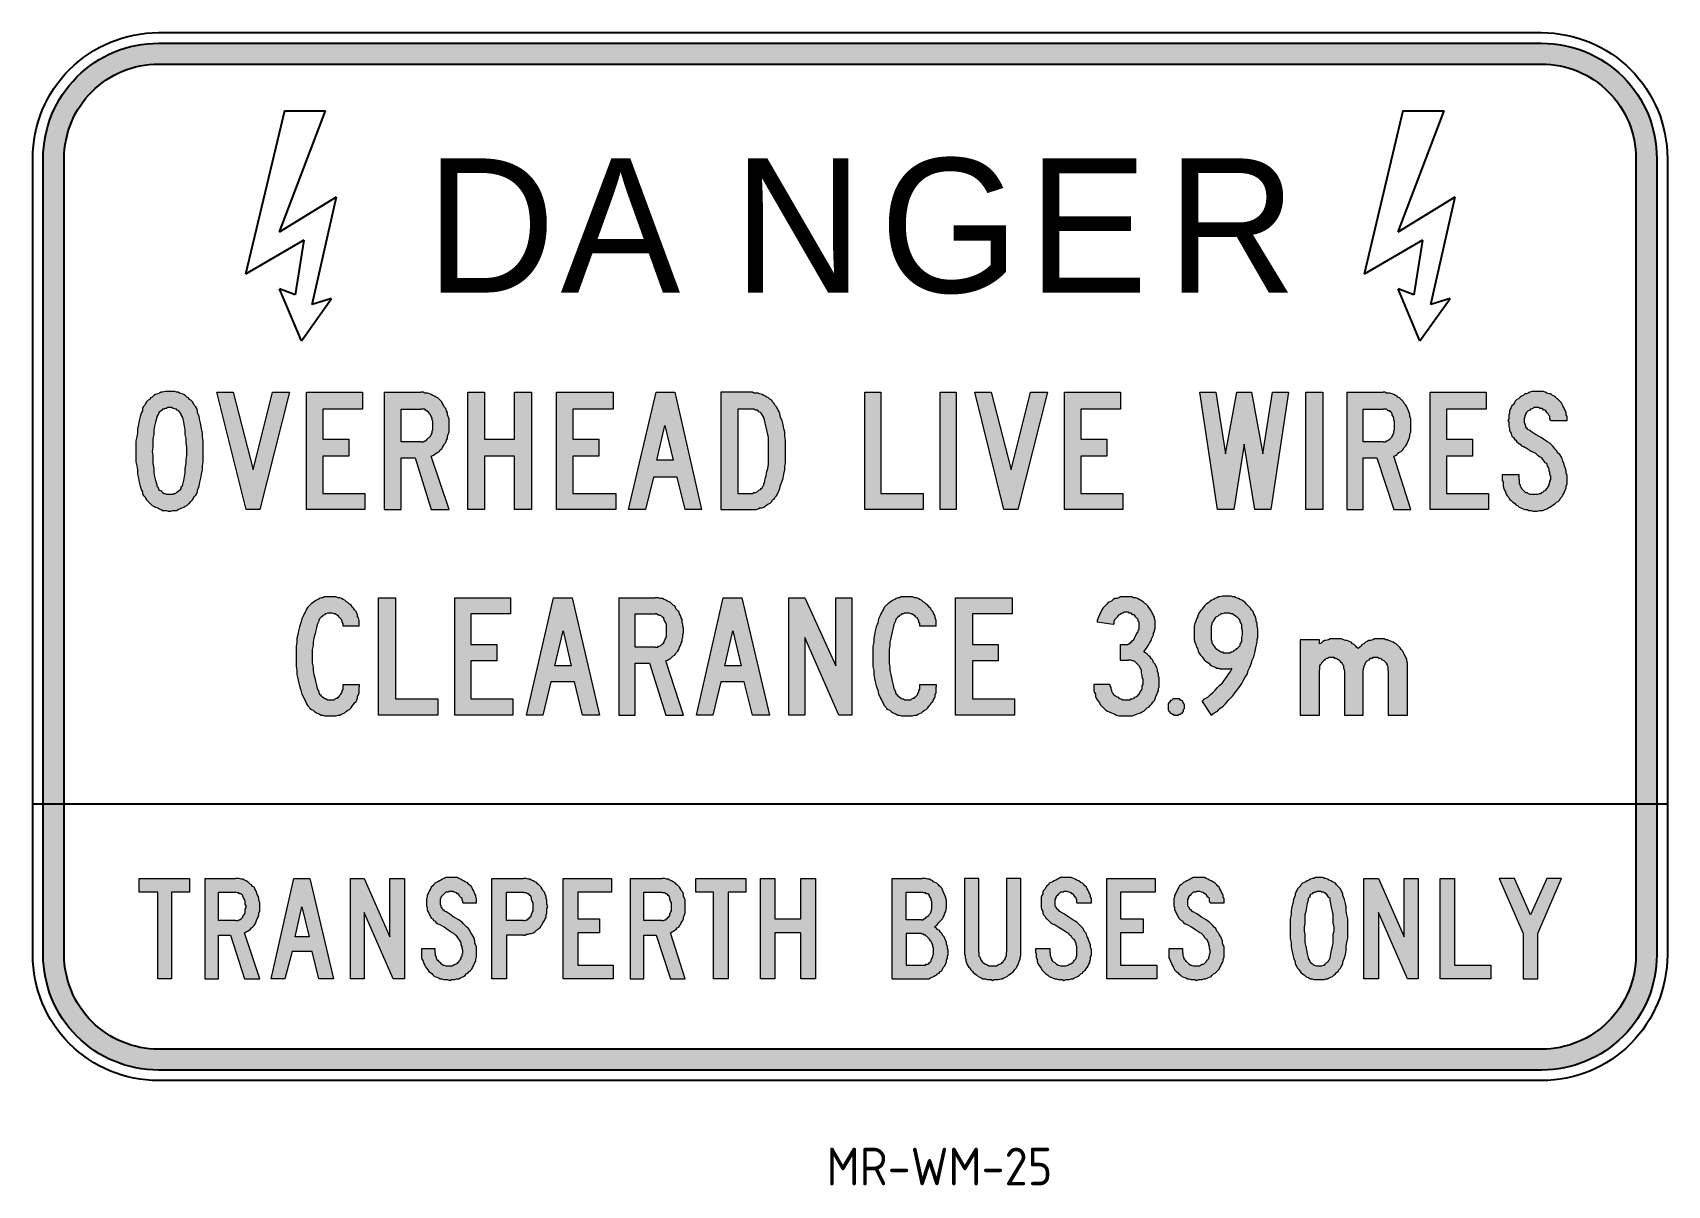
# Model space of a CAD drawing. Extents: x 117 to 247, y 122 to 214.
import ezdxf

# ---------------------------------------------------------------- set-up
doc = ezdxf.new("R2010")
doc.units = 0
doc.header["$LTSCALE"] = 12
doc.header["$MEASUREMENT"] = 0
doc.layers.get('0').update_dxf_attribs({"linetype": 'CONTINUOUS'})
for name, color, linetype in [('L25', 1, 'CONTINUOUS'), ('L35', 3, 'CONTINUOUS'), ('T25', 1, 'CONTINUOUS')]:
    doc.layers.add(name, color=color, linetype=linetype)
doc.styles.add('ESERIES', font='Eseries')
doc.styles.add('ISO', font='iso')

msp = doc.modelspace()

# ---------------------------------------------------------------- texts
at = {"layer": 'T25', "color": 3, "style": 'ISO'}
msp.add_text('MR-WM-25', height=3, dxfattribs=at).set_placement((180.42, 122.09))

# ---------------------------------------------------------------- blocks, each defined once
blk = doc.blocks.new('BLK1')
at = {"layer": 'L35', "style": 'ESERIES'}
for s, p in [('D', (0, 0)), ('A', (10.72, 0)), ('N', (24.45, 0)), ('G', (36.11, 0)), ('E', (47.89, 0)), ('R', (58.93, 0))]:
    blk.add_text(s, height=10.67, dxfattribs=at).set_placement(p)
blk = doc.blocks.new('LIG1')
at = {"layer": 'L35'}
for p, q in [((92.4672, 549.024), (0, 158.928)), ((80.9088, 260.064), (190.7136, 549.024)), ((92.4672, 549.024), (190.7136, 549.024)), ((80.9088, 260.064), (216.72, 343.8624)), ((158.928, 86.688), (216.72, 343.8624)), ((138.7008, 239.8368), (0, 158.928)), ((138.7008, 239.8368), (118.4736, 109.8048)), ((118.4736, 109.8048), (80.9088, 124.2528)), ((132.9216, 0), (80.9088, 124.2528)), ((132.9216, 0), (205.1616, 101.136)), ((205.1616, 101.136), (158.928, 86.688))]:
    blk.add_line(p, q, dxfattribs=at)
blk = doc.blocks.new('IBLK2')
at = {"layer": 'L35', "xscale": 0.03333333333333299, "yscale": 0.03333333333333299, "zscale": 0.03333333333333299}
blk.add_blockref('LIG1', (0, 0), dxfattribs=at)
blk = doc.blocks.new('IBLK3')
at = {"layer": 'L35', "xscale": 0.03333333333333299, "yscale": 0.03333333333333299, "zscale": 0.03333333333333299}
blk.add_blockref('LIG1', (0, 0), dxfattribs=at)

# ---------------------------------------------------------------- hatches: boundary and pattern name
at = {"layer": 'L25'}
h = msp.add_hatch(color=256, dxfattribs=at)
edge = h.paths.add_edge_path(flags=16)
edge.add_line((119.79, 140.42), (119.79, 203.76))
edge.add_arc((127.29, 203.76), 7.5, 90, 180, ccw=False)
edge.add_line((127.29, 211.26), (237.29, 211.26))
edge.add_arc((237.29, 203.76), 7.5, 0, 90, ccw=False)
edge.add_line((244.79, 203.76), (244.79, 140.42))
edge.add_arc((237.29, 140.42), 7.5, -90, 0, ccw=False)
edge.add_line((237.29, 132.92), (127.29, 132.92))
edge.add_arc((127.29, 140.42), 7.5, 180, 270, ccw=False)
edge = h.paths.add_edge_path()
edge.add_line((118.12, 140.42), (118.12, 203.76))
edge.add_arc((127.29, 203.76), 9.17, 90, 180, ccw=False)
edge.add_line((127.29, 212.92), (237.29, 212.92))
edge.add_arc((237.29, 203.76), 9.17, 0, 90, ccw=False)
edge.add_line((246.45, 203.76), (246.45, 140.42))
edge.add_arc((237.29, 140.42), 9.17, -90, 0, ccw=False)
edge.add_line((237.29, 131.26), (127.29, 131.26))
edge.add_arc((127.29, 140.42), 9.17, 180, 270, ccw=False)
h = msp.add_hatch(color=256, dxfattribs=at)
h.paths.add_polyline_path([(211.51, 175.83), (210.1, 185.16), (211.38, 185.16), (212.16, 180.27), (213.06, 185.16), (214.22, 185.16), (215.12, 180.27), (215.89, 185.16), (217.17, 185.16), (215.76, 175.83), (214.47, 175.83), (213.64, 181.04), (212.8, 175.83)])
h.paths.add_polyline_path([(218.53, 175.83), (218.53, 185.16), (219.88, 185.16), (219.88, 175.83)])
h.paths.add_polyline_path([(228.43, 175.83), (228.43, 185.16), (232.87, 185.16), (232.87, 183.81), (229.72, 183.81), (229.72, 181.43), (231.78, 181.43), (231.78, 180.08), (229.72, 180.08), (229.72, 177.12), (233.07, 177.12), (233.07, 175.83)])
h.paths.add_polyline_path([(129.23, 177.82), (129.3, 178.15), (129.36, 178.47), (129.42, 178.79), (129.42, 179.11), (129.49, 179.5), (129.49, 179.82), (129.55, 180.14), (129.55, 180.46), (129.55, 180.78), (129.49, 181.17), (129.49, 181.49), (129.42, 181.81), (129.42, 182.14), (129.36, 182.46), (129.3, 182.78), (129.23, 183.16), (129.17, 183.23), (129.1, 183.36), (129.1, 183.42), (129.04, 183.49), (128.97, 183.61), (128.91, 183.68), (128.78, 183.74), (128.72, 183.81), (128.65, 183.81), (128.52, 183.87), (128.46, 183.87), (128.33, 183.94), (128.2, 183.94), (128.14, 183.94), (128.01, 183.94), (127.94, 183.87), (127.82, 183.87), (127.75, 183.81), (127.62, 183.81), (127.56, 183.74), (127.49, 183.68), (127.37, 183.61), (127.3, 183.49), (127.3, 183.42), (127.24, 183.36), (127.17, 183.23), (127.17, 183.16), (127.04, 182.78), (126.98, 182.46), (126.92, 182.14), (126.92, 181.81), (126.85, 181.49), (126.85, 181.17), (126.85, 180.78), (126.79, 180.46), (126.85, 180.14), (126.85, 179.82), (126.85, 179.5), (126.92, 179.11), (126.92, 178.79), (126.98, 178.47), (127.04, 178.15), (127.17, 177.82), (127.17, 177.7), (127.24, 177.63), (127.3, 177.5), (127.3, 177.44), (127.37, 177.37), (127.49, 177.31), (127.56, 177.25), (127.62, 177.18), (127.75, 177.12), (127.82, 177.12), (127.94, 177.05), (128.01, 177.05), (128.14, 177.05), (128.2, 177.05), (128.33, 177.05), (128.46, 177.05), (128.52, 177.12), (128.65, 177.12), (128.72, 177.18), (128.78, 177.25), (128.91, 177.31), (128.97, 177.37), (129.04, 177.44), (129.1, 177.5), (129.1, 177.63), (129.17, 177.7)], flags=16)
h.paths.add_polyline_path([(130.39, 177.37), (130.52, 177.7), (130.58, 178.02), (130.65, 178.34), (130.71, 178.66), (130.78, 178.98), (130.78, 179.3), (130.84, 179.63), (130.84, 180.01), (130.84, 180.33), (130.84, 180.66), (130.84, 180.98), (130.84, 181.3), (130.78, 181.62), (130.78, 181.94), (130.71, 182.26), (130.65, 182.59), (130.58, 182.91), (130.52, 183.23), (130.39, 183.55), (130.39, 183.68), (130.33, 183.87), (130.26, 184), (130.13, 184.13), (130.07, 184.26), (130, 184.39), (129.87, 184.52), (129.75, 184.58), (129.68, 184.71), (129.55, 184.77), (129.42, 184.9), (129.3, 184.97), (129.17, 185.03), (128.97, 185.09), (128.85, 185.16), (128.72, 185.16), (128.59, 185.22), (128.4, 185.22), (128.27, 185.22), (128.07, 185.22), (127.94, 185.22), (127.82, 185.22), (127.62, 185.16), (127.49, 185.16), (127.37, 185.09), (127.24, 185.03), (127.04, 184.97), (126.92, 184.9), (126.79, 184.77), (126.66, 184.71), (126.59, 184.58), (126.47, 184.52), (126.34, 184.39), (126.27, 184.26), (126.21, 184.13), (126.08, 184), (126.01, 183.87), (126.01, 183.68), (125.95, 183.55), (125.82, 183.23), (125.76, 182.91), (125.69, 182.59), (125.63, 182.26), (125.63, 181.94), (125.56, 181.62), (125.5, 181.3), (125.5, 180.98), (125.5, 180.66), (125.5, 180.33), (125.5, 180.01), (125.5, 179.63), (125.56, 179.3), (125.63, 178.98), (125.63, 178.66), (125.69, 178.34), (125.76, 178.02), (125.82, 177.7), (125.95, 177.37), (126.01, 177.25), (126.01, 177.12), (126.08, 176.99), (126.21, 176.86), (126.27, 176.73), (126.34, 176.6), (126.47, 176.47), (126.59, 176.35), (126.66, 176.28), (126.79, 176.15), (126.92, 176.09), (127.04, 176.02), (127.24, 175.96), (127.37, 175.9), (127.49, 175.83), (127.62, 175.77), (127.82, 175.77), (127.94, 175.77), (128.07, 175.7), (128.27, 175.7), (128.4, 175.77), (128.59, 175.77), (128.72, 175.77), (128.85, 175.83), (128.97, 175.9), (129.17, 175.96), (129.3, 176.02), (129.42, 176.09), (129.55, 176.15), (129.68, 176.28), (129.75, 176.35), (129.87, 176.47), (130, 176.6), (130.07, 176.73), (130.13, 176.86), (130.26, 176.99), (130.33, 177.12), (130.39, 177.25)])
h.paths.add_polyline_path([(134.25, 175.83), (131.93, 185.16), (133.22, 185.16), (134.83, 178.98), (136.37, 185.16), (137.72, 185.16), (135.34, 175.83)])
h.paths.add_polyline_path([(139.07, 175.83), (139.07, 185.16), (143.51, 185.16), (143.51, 183.81), (140.36, 183.81), (140.36, 181.43), (142.42, 181.43), (142.42, 180.08), (140.36, 180.08), (140.36, 177.12), (143.71, 177.12), (143.71, 175.83)])
h.paths.add_polyline_path([(151.88, 175.83), (151.88, 185.16), (153.23, 185.16), (153.23, 181.43), (155.61, 181.43), (155.61, 185.16), (156.96, 185.16), (156.96, 175.83), (155.61, 175.83), (155.61, 180.08), (153.23, 180.08), (153.23, 175.83)])
h.paths.add_polyline_path([(158.95, 175.83), (158.95, 185.16), (163.46, 185.16), (163.46, 183.81), (160.24, 183.81), (160.24, 181.43), (162.3, 181.43), (162.3, 180.08), (160.24, 180.08), (160.24, 177.12), (163.65, 177.12), (163.65, 175.83)])
h.paths.add_polyline_path([(168.22, 179.75), (166.93, 179.75), (167.57, 182.52)], flags=16)
h.paths.add_polyline_path([(164.68, 175.83), (166.87, 185.16), (168.35, 185.16), (170.47, 175.83), (169.18, 175.83), (168.54, 178.4), (166.67, 178.4), (166.03, 175.83)])
h.paths.add_polyline_path([(173.36, 177.12), (174.39, 177.12), (174.46, 177.12), (174.59, 177.12), (174.65, 177.18), (174.78, 177.18), (174.91, 177.25), (174.97, 177.31), (175.04, 177.37), (175.17, 177.44), (175.23, 177.5), (175.29, 177.57), (175.36, 177.7), (175.42, 177.76), (175.42, 177.89), (175.49, 177.95), (175.55, 178.28), (175.62, 178.53), (175.68, 178.85), (175.74, 179.11), (175.81, 179.43), (175.81, 179.75), (175.81, 180.01), (175.81, 180.33), (175.81, 180.66), (175.81, 180.91), (175.81, 181.23), (175.81, 181.56), (175.74, 181.81), (175.68, 182.14), (175.62, 182.39), (175.55, 182.71), (175.49, 182.97), (175.42, 183.1), (175.42, 183.16), (175.36, 183.29), (175.29, 183.36), (175.23, 183.49), (175.17, 183.55), (175.04, 183.61), (174.97, 183.68), (174.91, 183.74), (174.78, 183.74), (174.65, 183.81), (174.59, 183.81), (174.46, 183.81), (174.39, 183.81), (173.36, 183.81)], flags=16)
h.paths.add_polyline_path([(172.01, 175.83), (174.39, 175.83), (174.52, 175.83), (174.65, 175.83), (174.84, 175.83), (174.97, 175.9), (175.1, 175.96), (175.29, 175.96), (175.42, 176.02), (175.55, 176.09), (175.68, 176.22), (175.81, 176.28), (175.94, 176.35), (176.07, 176.47), (176.13, 176.6), (176.26, 176.67), (176.32, 176.8), (176.45, 176.92), (176.52, 177.05), (176.58, 177.18), (176.65, 177.37), (176.71, 177.5), (176.77, 177.76), (176.9, 178.08), (176.97, 178.34), (177.03, 178.66), (177.1, 178.98), (177.1, 179.24), (177.16, 179.56), (177.16, 179.88), (177.16, 180.21), (177.16, 180.46), (177.16, 180.78), (177.16, 181.11), (177.16, 181.36), (177.1, 181.68), (177.1, 182.01), (177.03, 182.26), (176.97, 182.59), (176.9, 182.91), (176.77, 183.16), (176.71, 183.49), (176.65, 183.61), (176.58, 183.74), (176.52, 183.87), (176.45, 184), (176.32, 184.13), (176.26, 184.26), (176.13, 184.39), (176.07, 184.52), (175.94, 184.58), (175.81, 184.71), (175.68, 184.77), (175.55, 184.84), (175.42, 184.9), (175.29, 184.97), (175.1, 185.03), (174.97, 185.09), (174.84, 185.09), (174.65, 185.09), (174.52, 185.16), (174.39, 185.16), (172.01, 185.16)])
h.paths.add_polyline_path([(183.46, 175.83), (183.46, 185.16), (184.75, 185.16), (184.75, 177.12), (188.1, 177.12), (188.1, 175.83)])
h.paths.add_polyline_path([(189.45, 175.83), (189.45, 185.16), (190.73, 185.16), (190.73, 175.83)])
h.paths.add_polyline_path([(194.53, 175.83), (192.21, 185.16), (193.5, 185.16), (195.11, 178.98), (196.65, 185.16), (198, 185.16), (195.62, 175.83)])
h.paths.add_polyline_path([(199.35, 175.83), (199.35, 185.16), (203.79, 185.16), (203.79, 183.81), (200.64, 183.81), (200.64, 181.43), (202.7, 181.43), (202.7, 180.08), (200.64, 180.08), (200.64, 177.12), (203.99, 177.12), (203.99, 175.83)])
h.paths.add_polyline_path([(225.54, 180.08), (225.67, 180.14), (225.8, 180.21), (225.86, 180.33), (225.99, 180.4), (226.12, 180.46), (226.25, 180.59), (226.31, 180.66), (226.37, 180.78), (226.5, 180.91), (226.57, 181.04), (226.63, 181.17), (226.7, 181.36), (226.76, 181.49), (226.82, 181.68), (226.82, 181.81), (226.89, 182.01), (226.89, 182.2), (226.89, 182.33), (226.89, 182.52), (226.89, 182.71), (226.89, 182.91), (226.89, 183.04), (226.82, 183.23), (226.82, 183.36), (226.76, 183.55), (226.7, 183.68), (226.63, 183.87), (226.57, 184), (226.5, 184.13), (226.37, 184.26), (226.31, 184.39), (226.18, 184.52), (226.12, 184.58), (225.99, 184.71), (225.86, 184.77), (225.8, 184.84), (225.67, 184.9), (225.54, 184.97), (225.41, 185.03), (225.22, 185.09), (225.09, 185.09), (224.96, 185.09), (224.83, 185.16), (224.7, 185.16), (221.81, 185.16), (221.81, 175.83), (223.09, 175.83), (223.09, 179.95), (224.19, 179.95), (225.54, 175.83), (226.89, 175.83)])
h.paths.add_polyline_path([(224.7, 181.23), (223.09, 181.23), (223.09, 183.81), (224.7, 183.81), (224.77, 183.81), (224.89, 183.81), (224.96, 183.81), (225.02, 183.74), (225.09, 183.68), (225.22, 183.68), (225.28, 183.61), (225.35, 183.55), (225.41, 183.42), (225.41, 183.36), (225.47, 183.23), (225.54, 183.1), (225.54, 182.97), (225.6, 182.84), (225.6, 182.71), (225.6, 182.59), (225.6, 182.46), (225.6, 182.33), (225.6, 182.2), (225.54, 182.07), (225.54, 181.94), (225.47, 181.81), (225.41, 181.68), (225.41, 181.62), (225.35, 181.56), (225.28, 181.49), (225.22, 181.43), (225.09, 181.36), (225.02, 181.3), (224.96, 181.3), (224.89, 181.23), (224.77, 181.23)], flags=16)
h.paths.add_polyline_path([(235.51, 178.21), (235.51, 178.6), (234.16, 178.6), (234.16, 178.34), (234.16, 178.15), (234.22, 178.02), (234.22, 177.82), (234.22, 177.7), (234.29, 177.5), (234.35, 177.37), (234.42, 177.25), (234.48, 177.05), (234.54, 176.92), (234.67, 176.8), (234.74, 176.67), (234.87, 176.54), (235, 176.41), (235.12, 176.35), (235.25, 176.22), (235.38, 176.15), (235.51, 176.02), (235.64, 175.96), (235.83, 175.9), (235.96, 175.83), (236.15, 175.83), (236.28, 175.77), (236.47, 175.77), (236.6, 175.7), (236.8, 175.7), (236.93, 175.7), (237.12, 175.77), (237.25, 175.77), (237.38, 175.77), (237.57, 175.83), (237.7, 175.9), (237.83, 175.96), (237.95, 176.02), (238.08, 176.09), (238.21, 176.22), (238.34, 176.28), (238.47, 176.41), (238.6, 176.47), (238.73, 176.6), (238.79, 176.73), (238.92, 176.86), (238.98, 176.99), (239.05, 177.12), (239.11, 177.25), (239.18, 177.44), (239.24, 177.57), (239.24, 177.7), (239.31, 177.89), (239.31, 178.02), (239.31, 178.15), (239.31, 178.34), (239.31, 178.53), (239.24, 178.73), (239.24, 178.92), (239.18, 179.11), (239.11, 179.3), (239.05, 179.5), (238.98, 179.69), (238.92, 179.88), (238.86, 180.01), (238.73, 180.21), (238.6, 180.33), (238.47, 180.53), (238.34, 180.66), (238.21, 180.85), (238.08, 180.98), (237.95, 181.11), (237.76, 181.23), (237.63, 181.3), (237.25, 181.56), (236.8, 181.81), (236.41, 182.07), (236.35, 182.14), (236.22, 182.2), (236.15, 182.26), (236.09, 182.33), (236.02, 182.39), (236.02, 182.52), (235.96, 182.59), (235.96, 182.65), (235.9, 182.78), (235.9, 182.91), (235.9, 182.97), (235.9, 183.1), (235.96, 183.16), (235.96, 183.29), (236.02, 183.36), (236.02, 183.42), (236.09, 183.55), (236.15, 183.61), (236.22, 183.68), (236.35, 183.74), (236.41, 183.81), (236.47, 183.81), (236.6, 183.87), (236.67, 183.94), (236.8, 183.94), (236.86, 183.94), (236.99, 183.94), (237.05, 183.94), (237.18, 183.87), (237.31, 183.87), (237.38, 183.81), (237.44, 183.74), (237.57, 183.74), (237.63, 183.68), (237.7, 183.55), (237.76, 183.49), (237.83, 183.42), (237.89, 183.29), (237.95, 183.23), (237.95, 183.1), (237.95, 183.04), (238.02, 182.91), (239.31, 182.91), (239.31, 183.04), (239.31, 183.23), (239.24, 183.36), (239.24, 183.49), (239.18, 183.68), (239.11, 183.81), (239.05, 183.94), (238.98, 184.07), (238.92, 184.19), (238.86, 184.32), (238.73, 184.45), (238.6, 184.58), (238.53, 184.64), (238.4, 184.77), (238.28, 184.84), (238.15, 184.9), (238.02, 185.03), (237.89, 185.03), (237.7, 185.09), (237.57, 185.16), (237.44, 185.22), (237.25, 185.22), (237.12, 185.22), (236.99, 185.22), (236.8, 185.22), (236.67, 185.22), (236.54, 185.22), (236.35, 185.16), (236.22, 185.09), (236.09, 185.03), (235.96, 185.03), (235.83, 184.9), (235.7, 184.84), (235.57, 184.77), (235.45, 184.64), (235.32, 184.58), (235.19, 184.45), (235.12, 184.32), (235.06, 184.19), (234.93, 184.07), (234.87, 183.94), (234.8, 183.81), (234.74, 183.68), (234.74, 183.49), (234.67, 183.36), (234.67, 183.23), (234.67, 183.04), (234.61, 182.91), (234.67, 182.78), (234.67, 182.59), (234.67, 182.46), (234.74, 182.26), (234.74, 182.14), (234.8, 182.01), (234.87, 181.88), (234.93, 181.68), (235.06, 181.56), (235.12, 181.43), (235.25, 181.36), (235.32, 181.23), (235.45, 181.11), (235.57, 181.04), (235.7, 180.91), (235.83, 180.85), (236.15, 180.66), (236.47, 180.46), (236.8, 180.33), (237.05, 180.08), (237.18, 180.01), (237.31, 179.95), (237.38, 179.82), (237.5, 179.69), (237.57, 179.56), (237.7, 179.5), (237.76, 179.3), (237.83, 179.18), (237.89, 179.05), (237.89, 178.92), (237.95, 178.79), (237.95, 178.66), (238.02, 178.47), (238.02, 178.34), (238.02, 178.21), (237.95, 178.08), (237.95, 178.02), (237.89, 177.89), (237.89, 177.76), (237.83, 177.7), (237.76, 177.57), (237.7, 177.5), (237.63, 177.37), (237.5, 177.31), (237.44, 177.25), (237.31, 177.18), (237.25, 177.12), (237.12, 177.12), (236.99, 177.05), (236.93, 177.05), (236.8, 177.05), (236.67, 177.05), (236.54, 177.05), (236.47, 177.05), (236.35, 177.05), (236.22, 177.12), (236.15, 177.18), (236.02, 177.18), (235.96, 177.25), (235.83, 177.37), (235.77, 177.44), (235.7, 177.5), (235.64, 177.63), (235.57, 177.7), (235.57, 177.82), (235.51, 177.89), (235.51, 178.02), (235.51, 178.15)])
h.paths.add_polyline_path([(148.98, 180.08), (149.11, 180.14), (149.24, 180.21), (149.37, 180.33), (149.5, 180.4), (149.63, 180.46), (149.69, 180.59), (149.82, 180.66), (149.88, 180.78), (149.95, 180.91), (150.01, 181.04), (150.14, 181.17), (150.2, 181.36), (150.27, 181.49), (150.27, 181.68), (150.33, 181.81), (150.4, 182.01), (150.4, 182.2), (150.4, 182.33), (150.4, 182.52), (150.4, 182.71), (150.4, 182.91), (150.4, 183.04), (150.33, 183.23), (150.27, 183.36), (150.27, 183.55), (150.2, 183.68), (150.14, 183.87), (150.01, 184), (149.95, 184.13), (149.88, 184.26), (149.82, 184.39), (149.69, 184.52), (149.63, 184.58), (149.5, 184.71), (149.37, 184.77), (149.24, 184.84), (149.11, 184.9), (148.98, 184.97), (148.85, 185.03), (148.72, 185.09), (148.6, 185.09), (148.47, 185.09), (148.34, 185.16), (148.15, 185.16), (145.25, 185.16), (145.25, 175.83), (146.6, 175.83), (146.6, 179.95), (147.7, 179.95), (148.98, 175.83), (150.4, 175.83)])
h.paths.add_polyline_path([(148.15, 181.23), (146.6, 181.23), (146.6, 183.81), (148.15, 183.81), (148.27, 183.81), (148.34, 183.81), (148.47, 183.81), (148.53, 183.74), (148.6, 183.68), (148.66, 183.68), (148.72, 183.61), (148.79, 183.55), (148.85, 183.42), (148.92, 183.36), (148.98, 183.23), (149.05, 183.1), (149.05, 182.97), (149.11, 182.84), (149.11, 182.71), (149.11, 182.59), (149.11, 182.46), (149.11, 182.33), (149.11, 182.2), (149.05, 182.07), (149.05, 181.94), (148.98, 181.81), (148.92, 181.68), (148.85, 181.62), (148.79, 181.56), (148.72, 181.49), (148.66, 181.43), (148.6, 181.36), (148.53, 181.3), (148.47, 181.3), (148.34, 181.23), (148.27, 181.23)], flags=16)
h = msp.add_hatch(color=256, dxfattribs=at)
h.paths.add_polyline_path([(208.23, 160.78), (208.17, 160.78), (208.04, 160.78), (207.98, 160.78), (207.91, 160.71), (207.85, 160.65), (207.78, 160.65), (207.72, 160.58), (207.72, 160.52), (207.65, 160.46), (207.59, 160.39), (207.59, 160.33), (207.59, 160.2), (207.59, 160.13), (207.59, 160.07), (207.59, 160), (207.59, 159.94), (207.65, 159.81), (207.72, 159.75), (207.72, 159.68), (207.78, 159.68), (207.85, 159.62), (207.91, 159.55), (207.98, 159.55), (208.04, 159.49), (208.17, 159.49), (208.23, 159.49), (208.3, 159.49), (208.36, 159.49), (208.49, 159.55), (208.55, 159.55), (208.62, 159.62), (208.68, 159.68), (208.75, 159.68), (208.75, 159.75), (208.81, 159.81), (208.81, 159.94), (208.88, 160), (208.88, 160.07), (208.88, 160.13), (208.88, 160.2), (208.88, 160.33), (208.81, 160.39), (208.81, 160.46), (208.75, 160.52), (208.75, 160.58), (208.68, 160.65), (208.62, 160.65), (208.55, 160.71), (208.49, 160.78), (208.36, 160.78), (208.3, 160.78)])
h.paths.add_polyline_path([(144.8, 159.49), (144.8, 168.82), (146.15, 168.82), (146.15, 160.78), (149.5, 160.78), (149.5, 159.49)])
h.paths.add_polyline_path([(150.85, 159.49), (150.85, 168.82), (155.29, 168.82), (155.29, 167.53), (152.13, 167.53), (152.13, 165.09), (154.19, 165.09), (154.19, 163.8), (152.13, 163.8), (152.13, 160.78), (155.48, 160.78), (155.48, 159.49)])
h.paths.add_polyline_path([(160.11, 163.41), (158.82, 163.41), (159.47, 166.18)], flags=16)
h.paths.add_polyline_path([(156.57, 159.49), (158.7, 168.82), (160.18, 168.82), (162.36, 159.49), (161.01, 159.49), (160.37, 162.13), (158.5, 162.13), (157.86, 159.49)])
h.paths.add_polyline_path([(173.62, 163.41), (172.33, 163.41), (172.98, 166.18)], flags=16)
h.paths.add_polyline_path([(170.08, 159.49), (172.21, 168.82), (173.69, 168.82), (175.87, 159.49), (174.52, 159.49), (173.88, 162.13), (172.01, 162.13), (171.37, 159.49)])
h.paths.add_polyline_path([(177.42, 159.49), (177.42, 168.82), (178.7, 168.82), (181.15, 163.41), (181.15, 168.82), (182.44, 168.82), (182.44, 159.49), (181.41, 159.49), (178.7, 165.67), (178.7, 159.49)])
h.paths.add_polyline_path([(190.67, 159.49), (190.67, 168.82), (195.17, 168.82), (195.17, 167.53), (192.02, 167.53), (192.02, 165.09), (194.08, 165.09), (194.08, 163.8), (192.02, 163.8), (192.02, 160.78), (195.37, 160.78), (195.37, 159.49)])
h.paths.add_polyline_path([(225.09, 163.03), (225.09, 159.49), (226.63, 159.49), (226.63, 163.35), (226.63, 163.48), (226.63, 163.61), (226.57, 163.8), (226.57, 163.93), (226.5, 164.06), (226.44, 164.19), (226.37, 164.32), (226.31, 164.44), (226.25, 164.57), (226.12, 164.7), (226.05, 164.83), (225.92, 164.96), (225.86, 165.02), (225.73, 165.15), (225.6, 165.22), (225.47, 165.28), (225.35, 165.34), (225.15, 165.41), (225.02, 165.47), (224.89, 165.47), (224.77, 165.54), (224.57, 165.54), (224.44, 165.54), (224.32, 165.54), (224.12, 165.54), (223.99, 165.54), (223.87, 165.47), (223.67, 165.41), (223.54, 165.41), (223.42, 165.34), (223.29, 165.28), (223.16, 165.15), (223.03, 165.09), (222.9, 164.96), (222.84, 164.89), (222.71, 164.77), (222.58, 164.89), (222.51, 164.96), (222.39, 165.09), (222.26, 165.15), (222.13, 165.28), (222, 165.34), (221.81, 165.41), (221.68, 165.41), (221.55, 165.47), (221.36, 165.54), (221.23, 165.54), (221.1, 165.54), (220.91, 165.54), (220.78, 165.54), (220.58, 165.54), (220.46, 165.54), (220.33, 165.47), (220.13, 165.41), (220.01, 165.41), (219.88, 165.34), (219.75, 165.22), (219.62, 165.15), (219.62, 165.47), (218.08, 165.47), (218.08, 159.49), (219.62, 159.49), (219.62, 163.09), (219.62, 163.16), (219.62, 163.29), (219.62, 163.41), (219.68, 163.48), (219.75, 163.54), (219.81, 163.67), (219.88, 163.74), (219.94, 163.8), (220.01, 163.86), (220.07, 163.93), (220.2, 163.99), (220.26, 163.99), (220.39, 164.06), (220.46, 164.06), (220.58, 164.06), (220.65, 164.06), (220.78, 164.06), (220.84, 163.99), (220.97, 163.99), (221.03, 163.93), (221.16, 163.86), (221.23, 163.8), (221.29, 163.74), (221.36, 163.67), (221.42, 163.61), (221.49, 163.48), (221.55, 163.41), (221.55, 163.29), (221.55, 163.22), (221.61, 163.09), (221.61, 163.03), (221.61, 159.49), (223.09, 159.49), (223.09, 163.09), (223.09, 163.16), (223.16, 163.29), (223.16, 163.41), (223.22, 163.48), (223.22, 163.54), (223.29, 163.67), (223.35, 163.74), (223.42, 163.8), (223.54, 163.86), (223.61, 163.93), (223.67, 163.99), (223.8, 163.99), (223.87, 164.06), (223.99, 164.06), (224.06, 164.06), (224.19, 164.06), (224.25, 164.06), (224.38, 163.99), (224.44, 163.99), (224.57, 163.93), (224.64, 163.86), (224.77, 163.8), (224.83, 163.74), (224.89, 163.67), (224.96, 163.61), (225.02, 163.48), (225.02, 163.41), (225.09, 163.29), (225.09, 163.22), (225.09, 163.09)])
h.paths.add_polyline_path([(202.96, 161.93), (201.67, 161.93), (201.67, 161.74), (201.67, 161.61), (201.67, 161.42), (201.73, 161.29), (201.8, 161.16), (201.8, 160.97), (201.86, 160.84), (201.93, 160.71), (202.06, 160.58), (202.12, 160.46), (202.19, 160.33), (202.31, 160.2), (202.44, 160.07), (202.51, 160), (202.64, 159.88), (202.76, 159.81), (202.89, 159.75), (203.09, 159.68), (203.21, 159.62), (203.34, 159.55), (203.47, 159.49), (203.66, 159.43), (203.79, 159.43), (203.92, 159.43), (204.12, 159.43), (204.24, 159.43), (204.44, 159.43), (204.57, 159.43), (204.76, 159.43), (204.89, 159.49), (205.08, 159.55), (205.21, 159.62), (205.4, 159.68), (205.53, 159.75), (205.66, 159.81), (205.79, 159.94), (205.92, 160.07), (206.05, 160.13), (206.17, 160.26), (206.3, 160.39), (206.37, 160.52), (206.5, 160.65), (206.56, 160.78), (206.62, 160.97), (206.69, 161.1), (206.75, 161.29), (206.82, 161.42), (206.82, 161.61), (206.88, 161.74), (206.88, 161.93), (206.88, 162.06), (206.88, 162.26), (206.88, 162.45), (206.82, 162.58), (206.82, 162.77), (206.75, 162.96), (206.75, 163.09), (206.69, 163.29), (206.62, 163.41), (206.56, 163.54), (206.43, 163.67), (206.37, 163.86), (206.24, 163.99), (206.17, 164.12), (206.05, 164.19), (205.92, 164.32), (205.79, 164.44), (205.66, 164.51), (205.79, 164.7), (205.92, 164.89), (206.05, 165.09), (206.11, 165.22), (206.24, 165.41), (206.3, 165.6), (206.43, 165.86), (206.43, 165.99), (206.5, 166.12), (206.5, 166.25), (206.56, 166.37), (206.56, 166.57), (206.56, 166.7), (206.56, 166.82), (206.56, 167.02), (206.5, 167.15), (206.5, 167.27), (206.43, 167.4), (206.37, 167.53), (206.3, 167.66), (206.24, 167.79), (206.17, 167.92), (206.05, 168.05), (205.98, 168.18), (205.85, 168.3), (205.72, 168.37), (205.66, 168.43), (205.53, 168.56), (205.4, 168.63), (205.27, 168.69), (205.14, 168.75), (205.02, 168.82), (204.82, 168.82), (204.69, 168.88), (204.57, 168.88), (204.44, 168.88), (204.24, 168.88), (204.12, 168.88), (203.99, 168.88), (203.79, 168.88), (203.66, 168.82), (203.54, 168.75), (203.34, 168.75), (203.21, 168.69), (203.09, 168.56), (202.96, 168.5), (202.83, 168.43), (202.7, 168.3), (202.64, 168.24), (202.51, 168.11), (202.38, 167.98), (202.31, 167.85), (202.25, 167.72), (202.19, 167.6), (202.12, 167.47), (202.06, 167.27), (201.99, 167.15), (201.93, 167.02), (201.93, 166.89), (203.21, 166.7), (203.28, 166.76), (203.28, 166.89), (203.28, 166.95), (203.34, 167.08), (203.41, 167.15), (203.47, 167.21), (203.54, 167.27), (203.6, 167.4), (203.66, 167.47), (203.73, 167.47), (203.86, 167.53), (203.92, 167.6), (203.99, 167.6), (204.12, 167.66), (204.24, 167.66), (204.31, 167.66), (204.44, 167.66), (204.5, 167.6), (204.63, 167.6), (204.69, 167.53), (204.76, 167.47), (204.89, 167.47), (204.95, 167.4), (205.02, 167.27), (205.08, 167.21), (205.14, 167.15), (205.21, 167.08), (205.21, 166.95), (205.27, 166.89), (205.27, 166.76), (205.27, 166.7), (205.27, 166.57), (205.27, 166.44), (205.27, 166.31), (205.21, 166.25), (205.21, 166.12), (205.14, 166.05), (205.08, 165.92), (204.82, 165.47), (204.76, 165.41), (204.69, 165.34), (204.63, 165.28), (204.57, 165.22), (204.5, 165.15), (204.44, 165.15), (204.37, 165.09), (204.24, 165.09), (204.18, 165.09), (203.79, 165.09), (203.79, 163.86), (204.44, 163.86), (204.57, 163.86), (204.63, 163.86), (204.76, 163.8), (204.82, 163.8), (204.95, 163.74), (205.02, 163.67), (205.08, 163.61), (205.14, 163.54), (205.21, 163.48), (205.27, 163.41), (205.34, 163.29), (205.4, 163.22), (205.47, 163.03), (205.47, 162.84), (205.53, 162.64), (205.53, 162.51), (205.59, 162.32), (205.59, 162.13), (205.59, 161.93), (205.53, 161.81), (205.53, 161.68), (205.53, 161.61), (205.47, 161.48), (205.4, 161.36), (205.34, 161.29), (205.27, 161.16), (205.21, 161.1), (205.14, 161.03), (205.08, 160.97), (204.95, 160.91), (204.89, 160.84), (204.76, 160.78), (204.63, 160.78), (204.57, 160.71), (204.44, 160.71), (204.31, 160.71), (204.18, 160.71), (204.12, 160.71), (203.99, 160.71), (203.86, 160.78), (203.79, 160.78), (203.66, 160.84), (203.6, 160.91), (203.47, 160.97), (203.41, 161.03), (203.28, 161.1), (203.21, 161.16), (203.15, 161.29), (203.09, 161.36), (203.09, 161.48), (203.02, 161.61), (203.02, 161.68), (202.96, 161.81)])
h.paths.add_polyline_path([(210.29, 160.58), (211, 159.49), (211.26, 159.68), (211.51, 159.81), (211.71, 160), (211.96, 160.2), (212.16, 160.39), (212.35, 160.65), (212.54, 160.84), (212.74, 161.03), (212.93, 161.29), (213.12, 161.55), (213.25, 161.74), (213.44, 162), (213.57, 162.26), (213.7, 162.51), (213.89, 162.77), (213.96, 163.03), (214.09, 163.29), (214.22, 163.61), (214.28, 163.86), (214.41, 164.12), (214.47, 164.44), (214.54, 164.7), (214.6, 164.96), (214.67, 165.28), (214.67, 165.47), (214.73, 165.67), (214.73, 165.92), (214.73, 166.12), (214.73, 166.31), (214.67, 166.57), (214.67, 166.76), (214.6, 166.95), (214.6, 167.08), (214.54, 167.27), (214.47, 167.4), (214.41, 167.53), (214.34, 167.72), (214.22, 167.85), (214.15, 167.98), (214.02, 168.11), (213.89, 168.24), (213.83, 168.3), (213.7, 168.43), (213.57, 168.56), (213.44, 168.63), (213.31, 168.69), (213.19, 168.75), (212.99, 168.82), (212.86, 168.88), (212.74, 168.88), (212.61, 168.95), (212.48, 168.95), (212.29, 168.95), (212.16, 168.95), (212.03, 168.95), (211.9, 168.95), (211.71, 168.88), (211.58, 168.88), (211.45, 168.82), (211.32, 168.75), (211.19, 168.69), (211.06, 168.63), (210.93, 168.56), (210.81, 168.43), (210.61, 168.3), (210.48, 168.18), (210.36, 168.05), (210.29, 167.92), (210.16, 167.79), (210.03, 167.6), (209.97, 167.47), (209.91, 167.27), (209.84, 167.15), (209.78, 166.95), (209.71, 166.76), (209.65, 166.57), (209.65, 166.37), (209.65, 166.18), (209.65, 165.99), (209.65, 165.86), (209.65, 165.67), (209.65, 165.47), (209.71, 165.28), (209.78, 165.09), (209.84, 164.89), (209.91, 164.77), (209.97, 164.57), (210.03, 164.44), (210.16, 164.25), (210.29, 164.12), (210.36, 163.99), (210.48, 163.86), (210.61, 163.74), (210.81, 163.61), (210.93, 163.48), (211.06, 163.41), (211.19, 163.35), (211.32, 163.29), (211.45, 163.22), (211.58, 163.22), (211.71, 163.16), (211.84, 163.16), (212.03, 163.16), (212.16, 163.16), (212.29, 163.16), (212.41, 163.16), (212.54, 163.16), (212.67, 163.22), (212.54, 162.96), (212.41, 162.77), (212.22, 162.51), (212.09, 162.32), (211.9, 162.06), (211.71, 161.87), (211.51, 161.68), (211.32, 161.48), (211.13, 161.29), (210.93, 161.1), (210.74, 160.91), (210.48, 160.78)])
h.paths.add_polyline_path([(212.22, 167.6), (212.09, 167.6), (212.03, 167.6), (211.9, 167.53), (211.77, 167.53), (211.71, 167.47), (211.58, 167.4), (211.51, 167.34), (211.38, 167.27), (211.32, 167.21), (211.26, 167.08), (211.19, 167.02), (211.13, 166.89), (211.06, 166.82), (211.06, 166.7), (211, 166.57), (211, 166.37), (211, 166.18), (211, 165.99), (211, 165.86), (211, 165.67), (211, 165.47), (211.06, 165.34), (211.06, 165.22), (211.13, 165.15), (211.19, 165.02), (211.26, 164.96), (211.32, 164.83), (211.38, 164.77), (211.51, 164.7), (211.58, 164.64), (211.71, 164.57), (211.77, 164.51), (211.9, 164.51), (211.96, 164.44), (212.09, 164.44), (212.16, 164.44), (212.29, 164.44), (212.41, 164.44), (212.48, 164.44), (212.61, 164.51), (212.67, 164.51), (212.8, 164.57), (212.86, 164.64), (212.99, 164.7), (213.06, 164.77), (213.12, 164.83), (213.25, 164.96), (213.31, 165.02), (213.31, 165.15), (213.38, 165.22), (213.44, 165.34), (213.44, 165.47), (213.44, 165.67), (213.51, 165.86), (213.51, 165.99), (213.51, 166.18), (213.44, 166.37), (213.44, 166.57), (213.44, 166.7), (213.38, 166.82), (213.31, 166.89), (213.31, 167.02), (213.25, 167.08), (213.12, 167.21), (213.06, 167.27), (212.99, 167.34), (212.86, 167.4), (212.8, 167.47), (212.67, 167.53), (212.54, 167.53), (212.48, 167.6), (212.35, 167.6)], flags=16)
h.paths.add_polyline_path([(143.26, 166.57), (141.97, 166.57), (141.97, 166.7), (141.97, 166.76), (141.91, 166.89), (141.91, 166.95), (141.84, 167.08), (141.78, 167.15), (141.71, 167.21), (141.65, 167.27), (141.58, 167.4), (141.52, 167.4), (141.45, 167.47), (141.33, 167.53), (141.26, 167.53), (141.13, 167.6), (141.07, 167.6), (140.94, 167.6), (140.88, 167.6), (140.75, 167.6), (140.62, 167.53), (140.55, 167.53), (140.49, 167.47), (140.36, 167.4), (140.3, 167.34), (140.23, 167.27), (140.17, 167.21), (140.1, 167.15), (140.04, 167.02), (140.04, 166.95), (139.91, 166.7), (139.85, 166.44), (139.78, 166.12), (139.72, 165.86), (139.65, 165.6), (139.59, 165.28), (139.59, 165.02), (139.52, 164.7), (139.52, 164.44), (139.52, 164.12), (139.52, 163.86), (139.52, 163.61), (139.59, 163.29), (139.59, 163.03), (139.65, 162.71), (139.72, 162.45), (139.78, 162.19), (139.85, 161.87), (139.91, 161.61), (140.04, 161.36), (140.04, 161.29), (140.1, 161.16), (140.17, 161.1), (140.23, 161.03), (140.3, 160.97), (140.36, 160.91), (140.49, 160.84), (140.55, 160.78), (140.62, 160.78), (140.75, 160.71), (140.88, 160.71), (140.94, 160.71), (141.07, 160.71), (141.13, 160.71), (141.26, 160.71), (141.33, 160.78), (141.45, 160.84), (141.52, 160.84), (141.58, 160.91), (141.65, 160.97), (141.71, 161.1), (141.78, 161.16), (141.84, 161.23), (141.91, 161.36), (141.91, 161.42), (141.97, 161.55), (141.97, 161.61), (141.97, 161.74), (141.97, 161.93), (143.26, 161.93), (143.26, 161.74), (143.26, 161.55), (143.26, 161.42), (143.26, 161.29), (143.19, 161.1), (143.13, 160.97), (143.13, 160.84), (143.06, 160.71), (143, 160.58), (142.87, 160.46), (142.81, 160.33), (142.68, 160.2), (142.61, 160.07), (142.48, 159.94), (142.36, 159.88), (142.23, 159.81), (142.1, 159.68), (141.97, 159.62), (141.84, 159.55), (141.71, 159.49), (141.58, 159.49), (141.39, 159.43), (141.26, 159.43), (141.07, 159.43), (140.94, 159.43), (140.81, 159.43), (140.68, 159.43), (140.49, 159.43), (140.36, 159.49), (140.23, 159.49), (140.1, 159.55), (139.98, 159.62), (139.85, 159.68), (139.72, 159.75), (139.59, 159.88), (139.46, 159.94), (139.33, 160), (139.27, 160.13), (139.14, 160.26), (139.07, 160.39), (139.01, 160.52), (138.95, 160.65), (138.88, 160.78), (138.82, 160.91), (138.69, 161.16), (138.62, 161.48), (138.5, 161.81), (138.43, 162.13), (138.37, 162.39), (138.3, 162.71), (138.3, 163.03), (138.24, 163.35), (138.24, 163.67), (138.24, 163.99), (138.24, 164.32), (138.24, 164.64), (138.24, 164.96), (138.3, 165.28), (138.3, 165.6), (138.37, 165.86), (138.43, 166.18), (138.5, 166.5), (138.62, 166.82), (138.69, 167.15), (138.82, 167.4), (138.88, 167.53), (138.95, 167.66), (139.01, 167.79), (139.07, 167.92), (139.14, 168.05), (139.27, 168.18), (139.33, 168.24), (139.46, 168.37), (139.59, 168.43), (139.72, 168.56), (139.85, 168.63), (139.98, 168.69), (140.1, 168.75), (140.23, 168.82), (140.36, 168.82), (140.49, 168.88), (140.68, 168.88), (140.81, 168.88), (140.94, 168.88), (141.07, 168.88), (141.26, 168.88), (141.39, 168.88), (141.58, 168.82), (141.71, 168.82), (141.84, 168.75), (141.97, 168.69), (142.1, 168.63), (142.23, 168.5), (142.36, 168.43), (142.48, 168.3), (142.61, 168.24), (142.68, 168.11), (142.81, 167.98), (142.87, 167.85), (143, 167.72), (143.06, 167.6), (143.13, 167.47), (143.13, 167.34), (143.19, 167.21), (143.26, 167.02), (143.26, 166.89), (143.26, 166.76)])
h.paths.add_polyline_path([(167.64, 163.8), (167.77, 163.86), (167.9, 163.93), (168.02, 163.99), (168.09, 164.06), (168.22, 164.19), (168.35, 164.25), (168.41, 164.38), (168.47, 164.44), (168.6, 164.57), (168.67, 164.7), (168.73, 164.89), (168.8, 165.02), (168.86, 165.22), (168.93, 165.34), (168.93, 165.54), (168.99, 165.67), (168.99, 165.86), (169.05, 166.05), (169.05, 166.18), (169.05, 166.37), (168.99, 166.57), (168.99, 166.7), (168.93, 166.89), (168.93, 167.08), (168.86, 167.21), (168.8, 167.4), (168.73, 167.53), (168.67, 167.72), (168.6, 167.79), (168.47, 167.92), (168.41, 168.05), (168.35, 168.18), (168.22, 168.24), (168.09, 168.37), (168.02, 168.43), (167.9, 168.5), (167.77, 168.56), (167.64, 168.63), (167.51, 168.69), (167.38, 168.75), (167.19, 168.75), (167.06, 168.82), (166.93, 168.82), (166.8, 168.82), (163.91, 168.82), (163.91, 159.49), (165.19, 159.49), (165.19, 163.61), (166.35, 163.61), (167.64, 159.49), (169.05, 159.49)])
h.paths.add_polyline_path([(166.8, 164.89), (165.19, 164.89), (165.19, 167.53), (166.8, 167.53), (166.87, 167.53), (167, 167.47), (167.06, 167.47), (167.12, 167.4), (167.25, 167.4), (167.32, 167.34), (167.38, 167.27), (167.45, 167.21), (167.51, 167.15), (167.51, 167.02), (167.57, 166.95), (167.64, 166.82), (167.7, 166.7), (167.7, 166.57), (167.7, 166.37), (167.7, 166.25), (167.7, 166.12), (167.7, 165.99), (167.7, 165.86), (167.7, 165.73), (167.64, 165.6), (167.57, 165.47), (167.51, 165.34), (167.51, 165.28), (167.45, 165.22), (167.38, 165.15), (167.32, 165.09), (167.25, 165.02), (167.12, 164.96), (167.06, 164.96), (167, 164.89), (166.87, 164.89)], flags=16)
h.paths.add_polyline_path([(189.13, 166.57), (187.84, 166.57), (187.84, 166.7), (187.84, 166.76), (187.77, 166.89), (187.77, 166.95), (187.71, 167.08), (187.65, 167.15), (187.65, 167.21), (187.52, 167.27), (187.45, 167.4), (187.39, 167.4), (187.32, 167.47), (187.2, 167.53), (187.13, 167.53), (187, 167.6), (186.94, 167.6), (186.81, 167.6), (186.75, 167.6), (186.62, 167.6), (186.55, 167.53), (186.42, 167.53), (186.36, 167.47), (186.23, 167.4), (186.17, 167.34), (186.1, 167.27), (186.04, 167.21), (185.97, 167.15), (185.91, 167.02), (185.91, 166.95), (185.78, 166.7), (185.72, 166.44), (185.65, 166.12), (185.59, 165.86), (185.52, 165.6), (185.46, 165.28), (185.46, 165.02), (185.39, 164.7), (185.39, 164.44), (185.39, 164.12), (185.39, 163.86), (185.39, 163.61), (185.46, 163.29), (185.46, 163.03), (185.52, 162.71), (185.59, 162.45), (185.65, 162.19), (185.72, 161.87), (185.78, 161.61), (185.91, 161.36), (185.91, 161.29), (185.97, 161.16), (186.04, 161.1), (186.1, 161.03), (186.17, 160.97), (186.23, 160.91), (186.36, 160.84), (186.42, 160.78), (186.55, 160.78), (186.62, 160.71), (186.75, 160.71), (186.81, 160.71), (186.94, 160.71), (187, 160.71), (187.13, 160.71), (187.2, 160.78), (187.32, 160.84), (187.39, 160.84), (187.45, 160.91), (187.52, 160.97), (187.65, 161.1), (187.65, 161.16), (187.71, 161.23), (187.77, 161.36), (187.77, 161.42), (187.84, 161.55), (187.84, 161.61), (187.84, 161.74), (187.84, 161.93), (189.13, 161.93), (189.13, 161.74), (189.13, 161.55), (189.13, 161.42), (189.13, 161.29), (189.06, 161.1), (189.06, 160.97), (189, 160.84), (188.93, 160.71), (188.87, 160.58), (188.74, 160.46), (188.68, 160.33), (188.55, 160.2), (188.48, 160.07), (188.35, 159.94), (188.22, 159.88), (188.1, 159.81), (187.97, 159.68), (187.84, 159.62), (187.71, 159.55), (187.58, 159.49), (187.45, 159.49), (187.26, 159.43), (187.13, 159.43), (187, 159.43), (186.81, 159.43), (186.68, 159.43), (186.55, 159.43), (186.36, 159.43), (186.23, 159.49), (186.1, 159.49), (185.97, 159.55), (185.84, 159.62), (185.72, 159.68), (185.59, 159.75), (185.46, 159.88), (185.33, 159.94), (185.2, 160), (185.14, 160.13), (185.01, 160.26), (184.94, 160.39), (184.88, 160.52), (184.82, 160.65), (184.75, 160.78), (184.69, 160.91), (184.56, 161.16), (184.49, 161.48), (184.37, 161.81), (184.3, 162.13), (184.24, 162.39), (184.17, 162.71), (184.17, 163.03), (184.11, 163.35), (184.11, 163.67), (184.11, 163.99), (184.11, 164.32), (184.11, 164.64), (184.11, 164.96), (184.17, 165.28), (184.17, 165.6), (184.24, 165.86), (184.3, 166.18), (184.37, 166.5), (184.49, 166.82), (184.56, 167.15), (184.69, 167.4), (184.75, 167.53), (184.82, 167.66), (184.88, 167.79), (184.94, 167.92), (185.01, 168.05), (185.14, 168.18), (185.2, 168.24), (185.33, 168.37), (185.46, 168.43), (185.59, 168.56), (185.72, 168.63), (185.84, 168.69), (185.97, 168.75), (186.1, 168.82), (186.23, 168.82), (186.36, 168.88), (186.55, 168.88), (186.68, 168.88), (186.81, 168.88), (187, 168.88), (187.13, 168.88), (187.26, 168.88), (187.45, 168.82), (187.58, 168.82), (187.71, 168.75), (187.84, 168.69), (187.97, 168.63), (188.1, 168.5), (188.22, 168.43), (188.35, 168.3), (188.48, 168.24), (188.55, 168.11), (188.68, 167.98), (188.74, 167.85), (188.87, 167.72), (188.93, 167.6), (189, 167.47), (189.06, 167.34), (189.06, 167.21), (189.13, 167.02), (189.13, 166.89), (189.13, 166.76)])
h = msp.add_hatch(color=256, dxfattribs=at)
h.paths.add_polyline_path([(220.46, 140.19), (220.52, 140.51), (220.58, 140.83), (220.65, 141.09), (220.71, 141.41), (220.71, 141.73), (220.71, 142.06), (220.78, 142.31), (220.78, 142.63), (220.71, 142.96), (220.71, 143.28), (220.71, 143.6), (220.65, 143.86), (220.58, 144.18), (220.52, 144.5), (220.46, 144.76), (220.46, 144.89), (220.39, 144.95), (220.33, 145.02), (220.26, 145.14), (220.2, 145.21), (220.13, 145.27), (220.07, 145.34), (220.01, 145.34), (219.94, 145.4), (219.81, 145.4), (219.75, 145.47), (219.62, 145.47), (219.56, 145.47), (219.43, 145.47), (219.36, 145.4), (219.23, 145.4), (219.17, 145.34), (219.1, 145.34), (219.04, 145.27), (218.91, 145.21), (218.85, 145.14), (218.85, 145.02), (218.78, 144.95), (218.72, 144.89), (218.72, 144.76), (218.65, 144.5), (218.59, 144.18), (218.53, 143.86), (218.46, 143.6), (218.46, 143.28), (218.46, 142.96), (218.4, 142.63), (218.4, 142.31), (218.46, 142.06), (218.46, 141.73), (218.46, 141.41), (218.53, 141.09), (218.59, 140.83), (218.65, 140.51), (218.72, 140.19), (218.72, 140.13), (218.78, 140.06), (218.85, 139.93), (218.85, 139.87), (218.91, 139.8), (219.04, 139.74), (219.1, 139.68), (219.17, 139.61), (219.23, 139.61), (219.36, 139.55), (219.43, 139.55), (219.56, 139.55), (219.62, 139.55), (219.75, 139.55), (219.81, 139.55), (219.94, 139.61), (220.01, 139.61), (220.07, 139.68), (220.13, 139.74), (220.2, 139.8), (220.26, 139.87), (220.33, 139.93), (220.39, 140.06), (220.46, 140.13)], flags=16)
h.paths.add_polyline_path([(221.49, 139.87), (221.61, 140.19), (221.68, 140.45), (221.74, 140.77), (221.74, 141.09), (221.81, 141.41), (221.87, 141.73), (221.87, 142.06), (221.87, 142.31), (221.87, 142.63), (221.87, 142.96), (221.87, 143.28), (221.81, 143.6), (221.74, 143.92), (221.74, 144.24), (221.68, 144.5), (221.61, 144.82), (221.49, 145.14), (221.49, 145.27), (221.42, 145.4), (221.36, 145.53), (221.29, 145.66), (221.16, 145.79), (221.1, 145.85), (220.97, 145.98), (220.91, 146.11), (220.78, 146.17), (220.65, 146.24), (220.52, 146.3), (220.39, 146.37), (220.26, 146.43), (220.13, 146.49), (220.01, 146.49), (219.88, 146.56), (219.75, 146.56), (219.56, 146.56), (219.43, 146.56), (219.3, 146.56), (219.17, 146.49), (219.04, 146.49), (218.91, 146.43), (218.78, 146.37), (218.65, 146.3), (218.53, 146.24), (218.4, 146.17), (218.27, 146.11), (218.14, 145.98), (218.08, 145.85), (218.01, 145.79), (217.88, 145.66), (217.82, 145.53), (217.75, 145.4), (217.69, 145.27), (217.69, 145.14), (217.56, 144.82), (217.5, 144.5), (217.43, 144.24), (217.37, 143.92), (217.37, 143.6), (217.3, 143.28), (217.3, 142.96), (217.3, 142.63), (217.3, 142.31), (217.3, 142.06), (217.3, 141.73), (217.37, 141.41), (217.37, 141.09), (217.43, 140.77), (217.5, 140.45), (217.56, 140.19), (217.69, 139.87), (217.69, 139.74), (217.75, 139.61), (217.82, 139.48), (217.88, 139.35), (218.01, 139.23), (218.08, 139.1), (218.14, 139.03), (218.27, 138.9), (218.4, 138.84), (218.53, 138.71), (218.65, 138.65), (218.78, 138.58), (218.91, 138.52), (219.04, 138.52), (219.17, 138.45), (219.3, 138.45), (219.43, 138.45), (219.56, 138.45), (219.75, 138.45), (219.88, 138.45), (220.01, 138.45), (220.13, 138.52), (220.26, 138.52), (220.39, 138.58), (220.52, 138.65), (220.65, 138.71), (220.78, 138.84), (220.91, 138.9), (220.97, 139.03), (221.1, 139.1), (221.16, 139.23), (221.29, 139.35), (221.36, 139.48), (221.42, 139.61), (221.49, 139.74)])
h.paths.add_polyline_path([(223.16, 138.52), (223.16, 146.49), (224.32, 146.49), (226.37, 141.86), (226.37, 146.49), (227.47, 146.49), (227.47, 138.52), (226.63, 138.52), (224.32, 143.79), (224.32, 138.52)])
h.paths.add_polyline_path([(229.21, 138.52), (229.21, 146.49), (230.36, 146.49), (230.36, 139.61), (233.26, 139.61), (233.26, 138.52)])
h.paths.add_polyline_path([(235.83, 138.52), (236.99, 138.52), (236.99, 142.12), (238.86, 146.49), (237.7, 146.49), (236.41, 143.6), (235.12, 146.49), (233.9, 146.49), (235.83, 142.12)])
h.paths.add_polyline_path([(187.97, 142.12), (186.75, 142.12), (186.75, 139.61), (188.1, 139.61), (188.22, 139.61), (188.29, 139.61), (188.35, 139.68), (188.48, 139.68), (188.55, 139.74), (188.61, 139.8), (188.68, 139.87), (188.74, 139.93), (188.74, 140), (188.8, 140.13), (188.87, 140.25), (188.87, 140.38), (188.93, 140.51), (188.93, 140.64), (188.93, 140.77), (188.93, 140.83), (188.93, 140.96), (188.87, 141.09), (188.87, 141.22), (188.8, 141.35), (188.74, 141.48), (188.68, 141.54), (188.61, 141.67), (188.55, 141.73), (188.42, 141.86), (188.35, 141.93), (188.29, 141.99), (188.22, 141.99), (188.16, 142.06), (188.03, 142.06)], flags=16)
h.paths.add_polyline_path([(202.7, 138.52), (202.7, 146.49), (206.56, 146.49), (206.56, 145.4), (203.79, 145.4), (203.79, 143.28), (205.59, 143.28), (205.59, 142.18), (203.79, 142.18), (203.79, 139.61), (206.69, 139.61), (206.69, 138.52)])
h.paths.add_polyline_path([(127.24, 138.52), (127.24, 145.4), (125.76, 145.4), (125.76, 146.49), (129.75, 146.49), (129.75, 145.4), (128.33, 145.4), (128.33, 138.52)])
h.paths.add_polyline_path([(139.27, 141.86), (138.17, 141.86), (138.69, 144.24)], flags=16)
h.paths.add_polyline_path([(136.24, 138.52), (138.05, 146.49), (139.33, 146.49), (141.2, 138.52), (140.04, 138.52), (139.52, 140.7), (137.92, 140.7), (137.34, 138.52)])
h.paths.add_polyline_path([(142.55, 138.52), (142.55, 146.49), (143.64, 146.49), (145.7, 141.86), (145.7, 146.49), (146.86, 146.49), (146.86, 138.52), (145.96, 138.52), (143.64, 143.79), (143.64, 138.52)])
h.paths.add_polyline_path([(159.47, 138.52), (159.47, 146.49), (163.33, 146.49), (163.33, 145.4), (160.63, 145.4), (160.63, 143.28), (162.36, 143.28), (162.36, 142.18), (160.63, 142.18), (160.63, 139.61), (163.46, 139.61), (163.46, 138.52)])
h.paths.add_polyline_path([(171.43, 138.52), (171.43, 145.4), (170.02, 145.4), (170.02, 146.49), (174.01, 146.49), (174.01, 145.4), (172.59, 145.4), (172.59, 138.52)])
h.paths.add_polyline_path([(175.17, 138.52), (175.17, 146.49), (176.32, 146.49), (176.32, 143.28), (178.38, 143.28), (178.38, 146.49), (179.54, 146.49), (179.54, 138.52), (178.38, 138.52), (178.38, 142.18), (176.32, 142.18), (176.32, 138.52)])
h.paths.add_polyline_path([(185.65, 138.52), (188.1, 138.52), (188.29, 138.52), (188.42, 138.52), (188.55, 138.52), (188.68, 138.58), (188.8, 138.65), (188.93, 138.71), (189.06, 138.77), (189.19, 138.84), (189.25, 138.9), (189.38, 138.97), (189.45, 139.1), (189.58, 139.16), (189.64, 139.29), (189.7, 139.42), (189.83, 139.55), (189.9, 139.74), (189.96, 139.87), (189.96, 140), (190.03, 140.19), (190.03, 140.32), (190.09, 140.45), (190.09, 140.64), (190.09, 140.77), (190.03, 140.96), (190.03, 141.09), (189.96, 141.28), (189.96, 141.41), (189.9, 141.54), (189.83, 141.73), (189.77, 141.86), (189.64, 141.99), (189.58, 142.12), (189.45, 142.25), (189.38, 142.38), (189.25, 142.44), (189.13, 142.57), (189, 142.63), (189.13, 142.76), (189.25, 142.83), (189.32, 142.96), (189.45, 143.09), (189.51, 143.15), (189.64, 143.28), (189.7, 143.41), (189.77, 143.54), (189.83, 143.73), (189.9, 143.86), (189.9, 143.99), (189.96, 144.11), (189.96, 144.31), (189.96, 144.44), (189.96, 144.56), (189.96, 144.76), (189.9, 144.89), (189.9, 145.02), (189.83, 145.14), (189.77, 145.27), (189.7, 145.47), (189.64, 145.59), (189.58, 145.72), (189.51, 145.79), (189.38, 145.92), (189.32, 145.98), (189.19, 146.11), (189.06, 146.17), (188.93, 146.24), (188.87, 146.3), (188.74, 146.37), (188.61, 146.43), (188.48, 146.43), (188.29, 146.49), (188.16, 146.49), (188.03, 146.49), (185.65, 146.49)])
h.paths.add_polyline_path([(187.97, 143.21), (188.03, 143.21), (188.1, 143.21), (188.16, 143.28), (188.22, 143.28), (188.29, 143.34), (188.35, 143.41), (188.42, 143.47), (188.55, 143.54), (188.61, 143.66), (188.68, 143.73), (188.74, 143.86), (188.74, 143.92), (188.8, 144.05), (188.8, 144.18), (188.8, 144.31), (188.8, 144.44), (188.8, 144.5), (188.8, 144.63), (188.74, 144.76), (188.74, 144.89), (188.68, 144.95), (188.61, 145.08), (188.61, 145.14), (188.55, 145.21), (188.48, 145.27), (188.35, 145.27), (188.29, 145.34), (188.22, 145.34), (188.16, 145.34), (188.03, 145.4), (186.75, 145.4), (186.75, 143.21)], flags=16)
h.paths.add_polyline_path([(192.54, 140.64), (192.54, 146.49), (191.38, 146.49), (191.38, 140.64), (191.38, 140.51), (191.44, 140.38), (191.44, 140.19), (191.51, 140.06), (191.51, 139.93), (191.57, 139.74), (191.63, 139.61), (191.7, 139.48), (191.83, 139.35), (191.89, 139.23), (192.02, 139.1), (192.08, 139.03), (192.21, 138.9), (192.34, 138.84), (192.47, 138.71), (192.6, 138.65), (192.73, 138.58), (192.86, 138.52), (193.05, 138.52), (193.18, 138.45), (193.31, 138.45), (193.5, 138.45), (193.63, 138.39), (193.76, 138.45), (193.95, 138.45), (194.08, 138.45), (194.27, 138.52), (194.4, 138.52), (194.53, 138.58), (194.66, 138.65), (194.79, 138.71), (194.92, 138.84), (195.04, 138.9), (195.17, 139.03), (195.3, 139.1), (195.37, 139.23), (195.49, 139.35), (195.56, 139.48), (195.62, 139.61), (195.69, 139.74), (195.75, 139.93), (195.82, 140.06), (195.82, 140.19), (195.88, 140.38), (195.88, 140.51), (195.88, 140.64), (195.88, 146.49), (194.72, 146.49), (194.72, 140.64), (194.72, 140.58), (194.72, 140.45), (194.72, 140.32), (194.66, 140.25), (194.66, 140.13), (194.59, 140.06), (194.53, 140), (194.47, 139.87), (194.4, 139.8), (194.34, 139.74), (194.21, 139.68), (194.14, 139.68), (194.01, 139.61), (193.95, 139.55), (193.82, 139.55), (193.76, 139.55), (193.63, 139.55), (193.5, 139.55), (193.44, 139.55), (193.31, 139.55), (193.24, 139.61), (193.11, 139.68), (193.05, 139.68), (192.99, 139.74), (192.86, 139.8), (192.79, 139.87), (192.73, 140), (192.66, 140.06), (192.66, 140.13), (192.6, 140.25), (192.54, 140.32), (192.54, 140.45), (192.54, 140.58)])
h.paths.add_polyline_path([(198.2, 140.58), (198.2, 140.9), (197.04, 140.9), (197.04, 140.64), (197.1, 140.51), (197.1, 140.38), (197.1, 140.19), (197.17, 140.06), (197.17, 139.93), (197.23, 139.74), (197.3, 139.61), (197.42, 139.48), (197.49, 139.35), (197.55, 139.23), (197.68, 139.1), (197.75, 139.03), (197.87, 138.9), (198, 138.84), (198.13, 138.71), (198.26, 138.65), (198.39, 138.58), (198.58, 138.52), (198.71, 138.52), (198.84, 138.45), (199.03, 138.45), (199.16, 138.45), (199.29, 138.39), (199.48, 138.45), (199.61, 138.45), (199.74, 138.45), (199.87, 138.52), (200, 138.52), (200.13, 138.58), (200.26, 138.65), (200.38, 138.71), (200.51, 138.77), (200.64, 138.9), (200.77, 138.97), (200.83, 139.1), (200.96, 139.16), (201.03, 139.29), (201.16, 139.42), (201.22, 139.55), (201.28, 139.68), (201.35, 139.8), (201.35, 139.93), (201.41, 140.06), (201.41, 140.25), (201.48, 140.38), (201.48, 140.51), (201.48, 140.64), (201.48, 140.83), (201.41, 141.03), (201.41, 141.22), (201.35, 141.35), (201.28, 141.54), (201.22, 141.73), (201.16, 141.86), (201.09, 142.06), (201.03, 142.18), (200.9, 142.31), (200.83, 142.51), (200.71, 142.63), (200.58, 142.76), (200.45, 142.89), (200.32, 143.02), (200.19, 143.09), (200, 143.21), (199.68, 143.41), (199.35, 143.66), (198.97, 143.86), (198.9, 143.92), (198.84, 143.99), (198.78, 144.05), (198.71, 144.11), (198.65, 144.18), (198.65, 144.24), (198.58, 144.31), (198.58, 144.44), (198.58, 144.5), (198.58, 144.56), (198.58, 144.69), (198.58, 144.76), (198.58, 144.82), (198.65, 144.95), (198.65, 145.02), (198.71, 145.08), (198.78, 145.14), (198.84, 145.21), (198.9, 145.27), (198.97, 145.34), (199.03, 145.4), (199.1, 145.4), (199.23, 145.4), (199.29, 145.47), (199.35, 145.47), (199.48, 145.47), (199.55, 145.47), (199.68, 145.4), (199.74, 145.4), (199.87, 145.34), (199.93, 145.27), (200, 145.27), (200.06, 145.21), (200.13, 145.08), (200.19, 145.02), (200.26, 144.95), (200.26, 144.89), (200.32, 144.76), (200.32, 144.69), (200.32, 144.56), (201.48, 144.56), (201.48, 144.69), (201.48, 144.89), (201.41, 145.02), (201.41, 145.14), (201.35, 145.27), (201.28, 145.4), (201.22, 145.53), (201.16, 145.66), (201.09, 145.79), (200.96, 145.92), (200.9, 145.98), (200.77, 146.11), (200.64, 146.17), (200.58, 146.24), (200.45, 146.3), (200.32, 146.37), (200.19, 146.43), (200.06, 146.49), (199.87, 146.56), (199.74, 146.56), (199.61, 146.56), (199.48, 146.56), (199.35, 146.56), (199.16, 146.56), (199.03, 146.56), (198.9, 146.49), (198.78, 146.43), (198.65, 146.37), (198.52, 146.3), (198.39, 146.24), (198.26, 146.17), (198.13, 146.11), (198.07, 145.98), (197.94, 145.92), (197.87, 145.79), (197.81, 145.66), (197.68, 145.53), (197.62, 145.4), (197.62, 145.27), (197.55, 145.14), (197.49, 145.02), (197.49, 144.89), (197.49, 144.69), (197.49, 144.56), (197.49, 144.44), (197.49, 144.31), (197.49, 144.18), (197.55, 143.99), (197.62, 143.86), (197.62, 143.73), (197.68, 143.6), (197.81, 143.47), (197.87, 143.34), (197.94, 143.28), (198.07, 143.15), (198.13, 143.09), (198.26, 142.96), (198.39, 142.89), (198.52, 142.83), (198.84, 142.63), (199.23, 142.38), (199.55, 142.18), (199.68, 142.12), (199.74, 141.99), (199.87, 141.93), (199.93, 141.8), (200.06, 141.67), (200.13, 141.61), (200.19, 141.48), (200.26, 141.35), (200.26, 141.22), (200.32, 141.09), (200.32, 140.96), (200.32, 140.77), (200.32, 140.64), (200.32, 140.58), (200.32, 140.45), (200.32, 140.32), (200.26, 140.25), (200.26, 140.13), (200.19, 140.06), (200.13, 140), (200.06, 139.87), (200, 139.8), (199.87, 139.74), (199.8, 139.68), (199.74, 139.68), (199.61, 139.61), (199.48, 139.55), (199.42, 139.55), (199.29, 139.55), (199.23, 139.55), (199.1, 139.55), (199.03, 139.55), (198.9, 139.61), (198.84, 139.61), (198.71, 139.68), (198.65, 139.74), (198.58, 139.8), (198.45, 139.87), (198.39, 139.93), (198.33, 140), (198.33, 140.06), (198.26, 140.19), (198.26, 140.25), (198.2, 140.38), (198.2, 140.45)])
h.paths.add_polyline_path([(208.75, 140.58), (208.75, 140.9), (207.65, 140.9), (207.65, 140.64), (207.65, 140.51), (207.65, 140.38), (207.65, 140.19), (207.72, 140.06), (207.78, 139.93), (207.85, 139.74), (207.91, 139.61), (207.98, 139.48), (208.04, 139.35), (208.1, 139.23), (208.23, 139.1), (208.36, 139.03), (208.43, 138.9), (208.55, 138.84), (208.68, 138.71), (208.81, 138.65), (209, 138.58), (209.13, 138.52), (209.26, 138.52), (209.39, 138.45), (209.58, 138.45), (209.71, 138.45), (209.84, 138.39), (210.03, 138.45), (210.16, 138.45), (210.29, 138.45), (210.42, 138.52), (210.55, 138.52), (210.74, 138.58), (210.87, 138.65), (211, 138.71), (211.06, 138.77), (211.19, 138.9), (211.32, 138.97), (211.45, 139.1), (211.51, 139.16), (211.64, 139.29), (211.71, 139.42), (211.77, 139.55), (211.84, 139.68), (211.9, 139.8), (211.96, 139.93), (211.96, 140.06), (212.03, 140.25), (212.03, 140.38), (212.03, 140.51), (212.03, 140.64), (212.03, 140.83), (212.03, 141.03), (211.96, 141.22), (211.9, 141.35), (211.9, 141.54), (211.84, 141.73), (211.77, 141.86), (211.64, 142.06), (211.58, 142.18), (211.45, 142.31), (211.38, 142.51), (211.26, 142.63), (211.13, 142.76), (211, 142.89), (210.87, 143.02), (210.74, 143.09), (210.61, 143.21), (210.23, 143.41), (209.91, 143.66), (209.52, 143.86), (209.45, 143.92), (209.39, 143.99), (209.33, 144.05), (209.26, 144.11), (209.26, 144.18), (209.2, 144.24), (209.13, 144.31), (209.13, 144.44), (209.13, 144.5), (209.13, 144.56), (209.13, 144.69), (209.13, 144.76), (209.13, 144.82), (209.2, 144.95), (209.2, 145.02), (209.26, 145.08), (209.33, 145.14), (209.39, 145.21), (209.45, 145.27), (209.52, 145.34), (209.58, 145.4), (209.71, 145.4), (209.78, 145.4), (209.84, 145.47), (209.97, 145.47), (210.03, 145.47), (210.1, 145.47), (210.23, 145.4), (210.29, 145.4), (210.42, 145.34), (210.48, 145.27), (210.55, 145.27), (210.61, 145.21), (210.68, 145.08), (210.74, 145.02), (210.81, 144.95), (210.87, 144.89), (210.87, 144.76), (210.87, 144.69), (210.93, 144.56), (212.03, 144.56), (212.03, 144.69), (212.03, 144.89), (211.96, 145.02), (211.96, 145.14), (211.9, 145.27), (211.84, 145.4), (211.77, 145.53), (211.71, 145.66), (211.64, 145.79), (211.51, 145.92), (211.45, 145.98), (211.32, 146.11), (211.26, 146.17), (211.13, 146.24), (211, 146.3), (210.87, 146.37), (210.74, 146.43), (210.61, 146.49), (210.48, 146.56), (210.29, 146.56), (210.16, 146.56), (210.03, 146.56), (209.91, 146.56), (209.78, 146.56), (209.58, 146.56), (209.45, 146.49), (209.33, 146.43), (209.2, 146.37), (209.07, 146.3), (208.94, 146.24), (208.81, 146.17), (208.75, 146.11), (208.62, 145.98), (208.49, 145.92), (208.43, 145.79), (208.36, 145.66), (208.3, 145.53), (208.23, 145.4), (208.17, 145.27), (208.1, 145.14), (208.1, 145.02), (208.04, 144.89), (208.04, 144.69), (208.04, 144.56), (208.04, 144.44), (208.04, 144.31), (208.1, 144.18), (208.1, 143.99), (208.17, 143.86), (208.23, 143.73), (208.3, 143.6), (208.36, 143.47), (208.43, 143.34), (208.49, 143.28), (208.62, 143.15), (208.75, 143.09), (208.81, 142.96), (208.94, 142.89), (209.07, 142.83), (209.45, 142.63), (209.78, 142.38), (210.1, 142.18), (210.23, 142.12), (210.36, 141.99), (210.42, 141.93), (210.48, 141.8), (210.61, 141.67), (210.68, 141.61), (210.74, 141.48), (210.81, 141.35), (210.81, 141.22), (210.87, 141.09), (210.87, 140.96), (210.93, 140.77), (210.93, 140.64), (210.93, 140.58), (210.87, 140.45), (210.87, 140.32), (210.81, 140.25), (210.81, 140.13), (210.74, 140.06), (210.68, 140), (210.61, 139.87), (210.55, 139.8), (210.48, 139.74), (210.36, 139.68), (210.29, 139.68), (210.16, 139.61), (210.1, 139.55), (209.97, 139.55), (209.84, 139.55), (209.78, 139.55), (209.65, 139.55), (209.58, 139.55), (209.45, 139.61), (209.39, 139.61), (209.26, 139.68), (209.2, 139.74), (209.13, 139.8), (209.07, 139.87), (209, 139.93), (208.94, 140), (208.88, 140.06), (208.81, 140.19), (208.81, 140.25), (208.75, 140.38), (208.75, 140.45)])
h.paths.add_polyline_path([(134.12, 142.18), (134.25, 142.25), (134.38, 142.31), (134.51, 142.38), (134.57, 142.44), (134.7, 142.57), (134.76, 142.63), (134.89, 142.76), (134.96, 142.83), (135.02, 142.96), (135.09, 143.15), (135.15, 143.28), (135.21, 143.41), (135.28, 143.6), (135.28, 143.73), (135.34, 143.92), (135.34, 144.11), (135.34, 144.24), (135.34, 144.44), (135.34, 144.56), (135.28, 144.76), (135.28, 144.89), (135.21, 145.08), (135.15, 145.21), (135.09, 145.4), (135.02, 145.53), (134.96, 145.66), (134.89, 145.79), (134.76, 145.85), (134.7, 145.98), (134.57, 146.04), (134.44, 146.17), (134.38, 146.24), (134.25, 146.3), (134.12, 146.37), (133.99, 146.43), (133.86, 146.43), (133.67, 146.49), (133.54, 146.49), (133.41, 146.49), (130.97, 146.49), (130.97, 138.52), (132.06, 138.52), (132.06, 141.99), (133.03, 141.99), (134.12, 138.52), (135.34, 138.52)])
h.paths.add_polyline_path([(133.41, 143.15), (132.06, 143.15), (132.06, 145.4), (133.41, 145.4), (133.54, 145.34), (133.61, 145.34), (133.67, 145.34), (133.73, 145.27), (133.86, 145.27), (133.93, 145.21), (133.99, 145.14), (133.99, 145.08), (134.06, 144.95), (134.12, 144.82), (134.19, 144.69), (134.19, 144.56), (134.19, 144.44), (134.25, 144.31), (134.25, 144.18), (134.19, 144.05), (134.19, 143.92), (134.19, 143.79), (134.12, 143.66), (134.06, 143.54), (133.99, 143.47), (133.99, 143.41), (133.93, 143.34), (133.86, 143.28), (133.73, 143.21), (133.67, 143.21), (133.61, 143.15), (133.54, 143.15)], flags=16)
h.paths.add_polyline_path([(149.3, 140.58), (149.3, 140.9), (148.21, 140.9), (148.21, 140.64), (148.21, 140.51), (148.21, 140.38), (148.21, 140.19), (148.27, 140.06), (148.34, 139.93), (148.4, 139.74), (148.47, 139.61), (148.53, 139.48), (148.6, 139.35), (148.72, 139.23), (148.79, 139.1), (148.92, 139.03), (149.05, 138.9), (149.11, 138.84), (149.24, 138.71), (149.43, 138.65), (149.56, 138.58), (149.69, 138.52), (149.82, 138.52), (149.95, 138.45), (150.14, 138.45), (150.27, 138.45), (150.46, 138.39), (150.59, 138.45), (150.72, 138.45), (150.85, 138.45), (150.98, 138.52), (151.17, 138.52), (151.3, 138.58), (151.43, 138.65), (151.56, 138.71), (151.68, 138.77), (151.75, 138.9), (151.88, 138.97), (152.01, 139.1), (152.07, 139.16), (152.2, 139.29), (152.26, 139.42), (152.33, 139.55), (152.39, 139.68), (152.46, 139.8), (152.52, 139.93), (152.52, 140.06), (152.58, 140.25), (152.58, 140.38), (152.58, 140.51), (152.58, 140.64), (152.58, 140.83), (152.58, 141.03), (152.52, 141.22), (152.46, 141.35), (152.46, 141.54), (152.39, 141.73), (152.33, 141.86), (152.2, 142.06), (152.13, 142.18), (152.07, 142.31), (151.94, 142.51), (151.81, 142.63), (151.68, 142.76), (151.56, 142.89), (151.43, 143.02), (151.3, 143.09), (151.17, 143.21), (150.78, 143.41), (150.46, 143.66), (150.14, 143.86), (150.01, 143.92), (149.95, 143.99), (149.88, 144.05), (149.82, 144.11), (149.82, 144.18), (149.75, 144.24), (149.75, 144.31), (149.69, 144.44), (149.69, 144.5), (149.69, 144.56), (149.69, 144.69), (149.69, 144.76), (149.69, 144.82), (149.75, 144.95), (149.75, 145.02), (149.82, 145.08), (149.88, 145.14), (149.95, 145.21), (150.01, 145.27), (150.08, 145.34), (150.14, 145.4), (150.27, 145.4), (150.33, 145.4), (150.4, 145.47), (150.53, 145.47), (150.59, 145.47), (150.72, 145.47), (150.78, 145.4), (150.85, 145.4), (150.98, 145.34), (151.04, 145.27), (151.1, 145.27), (151.17, 145.21), (151.23, 145.08), (151.3, 145.02), (151.36, 144.95), (151.43, 144.89), (151.43, 144.76), (151.49, 144.69), (151.49, 144.56), (152.58, 144.56), (152.58, 144.69), (152.58, 144.89), (152.52, 145.02), (152.52, 145.14), (152.46, 145.27), (152.39, 145.4), (152.33, 145.53), (152.26, 145.66), (152.2, 145.79), (152.13, 145.92), (152.01, 145.98), (151.88, 146.11), (151.81, 146.17), (151.68, 146.24), (151.56, 146.3), (151.43, 146.37), (151.3, 146.43), (151.17, 146.49), (151.04, 146.56), (150.85, 146.56), (150.72, 146.56), (150.59, 146.56), (150.46, 146.56), (150.33, 146.56), (150.14, 146.56), (150.01, 146.49), (149.88, 146.43), (149.75, 146.37), (149.63, 146.3), (149.5, 146.24), (149.37, 146.17), (149.3, 146.11), (149.17, 145.98), (149.11, 145.92), (148.98, 145.79), (148.92, 145.66), (148.85, 145.53), (148.79, 145.4), (148.72, 145.27), (148.66, 145.14), (148.66, 145.02), (148.6, 144.89), (148.6, 144.69), (148.6, 144.56), (148.6, 144.44), (148.6, 144.31), (148.66, 144.18), (148.66, 143.99), (148.72, 143.86), (148.79, 143.73), (148.85, 143.6), (148.92, 143.47), (148.98, 143.34), (149.11, 143.28), (149.17, 143.15), (149.3, 143.09), (149.37, 142.96), (149.5, 142.89), (149.63, 142.83), (150.01, 142.63), (150.33, 142.38), (150.65, 142.18), (150.78, 142.12), (150.91, 141.99), (150.98, 141.93), (151.1, 141.8), (151.17, 141.67), (151.23, 141.61), (151.3, 141.48), (151.36, 141.35), (151.36, 141.22), (151.43, 141.09), (151.43, 140.96), (151.49, 140.77), (151.49, 140.64), (151.49, 140.58), (151.43, 140.45), (151.43, 140.32), (151.36, 140.25), (151.36, 140.13), (151.3, 140.06), (151.23, 140), (151.17, 139.87), (151.1, 139.8), (151.04, 139.74), (150.91, 139.68), (150.85, 139.68), (150.72, 139.61), (150.65, 139.55), (150.53, 139.55), (150.46, 139.55), (150.33, 139.55), (150.2, 139.55), (150.14, 139.55), (150.01, 139.61), (149.95, 139.61), (149.82, 139.68), (149.75, 139.74), (149.69, 139.8), (149.63, 139.87), (149.56, 139.93), (149.5, 140), (149.43, 140.06), (149.37, 140.19), (149.37, 140.25), (149.3, 140.38), (149.3, 140.45)])
h.paths.add_polyline_path([(156.32, 143.15), (154.96, 143.15), (154.96, 145.4), (156.32, 145.4), (156.38, 145.34), (156.44, 145.34), (156.57, 145.34), (156.64, 145.27), (156.7, 145.27), (156.77, 145.21), (156.83, 145.14), (156.89, 145.08), (156.96, 144.95), (156.96, 144.82), (157.02, 144.69), (157.09, 144.56), (157.09, 144.44), (157.09, 144.31), (157.09, 144.18), (157.09, 144.05), (157.09, 143.92), (157.02, 143.79), (156.96, 143.66), (156.96, 143.54), (156.89, 143.47), (156.83, 143.41), (156.77, 143.34), (156.7, 143.28), (156.64, 143.21), (156.57, 143.21), (156.44, 143.15), (156.38, 143.15)], flags=16)
h.paths.add_polyline_path([(156.32, 141.99), (154.96, 141.99), (154.96, 138.52), (153.81, 138.52), (153.81, 146.49), (156.32, 146.49), (156.44, 146.49), (156.57, 146.49), (156.7, 146.43), (156.83, 146.43), (156.96, 146.37), (157.09, 146.3), (157.22, 146.24), (157.35, 146.17), (157.47, 146.04), (157.54, 145.98), (157.67, 145.85), (157.73, 145.79), (157.8, 145.66), (157.86, 145.53), (157.99, 145.4), (158.05, 145.21), (158.12, 145.08), (158.12, 144.89), (158.18, 144.76), (158.18, 144.56), (158.18, 144.44), (158.25, 144.24), (158.18, 144.11), (158.18, 143.92), (158.18, 143.73), (158.12, 143.6), (158.12, 143.41), (158.05, 143.28), (157.99, 143.15), (157.86, 142.96), (157.8, 142.83), (157.73, 142.76), (157.67, 142.63), (157.54, 142.51), (157.47, 142.44), (157.35, 142.38), (157.22, 142.25), (157.09, 142.18), (156.96, 142.12), (156.83, 142.12), (156.7, 142.06), (156.57, 142.06), (156.44, 141.99)])
h.paths.add_polyline_path([(168.02, 142.18), (168.15, 142.25), (168.22, 142.31), (168.35, 142.38), (168.47, 142.44), (168.54, 142.57), (168.67, 142.63), (168.73, 142.76), (168.8, 142.83), (168.86, 142.96), (168.99, 143.15), (169.05, 143.28), (169.05, 143.41), (169.12, 143.6), (169.18, 143.73), (169.18, 143.92), (169.18, 144.11), (169.18, 144.24), (169.18, 144.44), (169.18, 144.56), (169.18, 144.76), (169.12, 144.89), (169.05, 145.08), (169.05, 145.21), (168.99, 145.4), (168.86, 145.53), (168.8, 145.66), (168.73, 145.79), (168.67, 145.85), (168.54, 145.98), (168.47, 146.04), (168.35, 146.17), (168.22, 146.24), (168.09, 146.3), (167.96, 146.37), (167.83, 146.43), (167.7, 146.43), (167.57, 146.49), (167.45, 146.49), (167.32, 146.49), (164.81, 146.49), (164.81, 138.52), (165.9, 138.52), (165.9, 141.99), (166.87, 141.99), (168.02, 138.52), (169.18, 138.52)])
h.paths.add_polyline_path([(167.32, 143.15), (165.9, 143.15), (165.9, 145.4), (167.32, 145.4), (167.38, 145.34), (167.45, 145.34), (167.57, 145.34), (167.64, 145.27), (167.7, 145.27), (167.77, 145.21), (167.83, 145.14), (167.9, 145.08), (167.96, 144.95), (167.96, 144.82), (168.02, 144.69), (168.09, 144.56), (168.09, 144.44), (168.09, 144.31), (168.09, 144.18), (168.09, 144.05), (168.09, 143.92), (168.02, 143.79), (167.96, 143.66), (167.96, 143.54), (167.9, 143.47), (167.83, 143.41), (167.77, 143.34), (167.7, 143.28), (167.64, 143.21), (167.57, 143.21), (167.45, 143.15), (167.38, 143.15)], flags=16)

# ---------------------------------------------------------------- linework, layer by layer
at = {"color": 3, "lineweight": 0}
for points in [[(130.39, 177.37), (130.52, 177.7), (130.58, 178.02), (130.65, 178.34), (130.71, 178.66), (130.78, 178.98), (130.78, 179.3), (130.84, 179.63), (130.84, 180.01), (130.84, 180.33), (130.84, 180.66), (130.84, 180.98), (130.84, 181.3), (130.78, 181.62), (130.78, 181.94), (130.71, 182.26), (130.65, 182.59), (130.58, 182.91), (130.52, 183.23), (130.39, 183.55), (130.39, 183.68), (130.33, 183.87), (130.26, 184), (130.13, 184.13), (130.07, 184.26), (130, 184.39), (129.87, 184.52), (129.75, 184.58), (129.68, 184.71), (129.55, 184.77), (129.42, 184.9), (129.3, 184.97), (129.17, 185.03), (128.97, 185.09), (128.85, 185.16), (128.72, 185.16), (128.59, 185.22), (128.4, 185.22), (128.27, 185.22), (128.07, 185.22), (127.94, 185.22), (127.82, 185.22), (127.62, 185.16), (127.49, 185.16), (127.37, 185.09), (127.24, 185.03), (127.04, 184.97), (126.92, 184.9), (126.79, 184.77), (126.66, 184.71), (126.59, 184.58), (126.47, 184.52), (126.34, 184.39), (126.27, 184.26), (126.21, 184.13), (126.08, 184), (126.01, 183.87), (126.01, 183.68), (125.95, 183.55), (125.82, 183.23), (125.76, 182.91), (125.69, 182.59), (125.63, 182.26), (125.63, 181.94), (125.56, 181.62), (125.5, 181.3), (125.5, 180.98), (125.5, 180.66), (125.5, 180.33), (125.5, 180.01), (125.5, 179.63), (125.56, 179.3), (125.63, 178.98), (125.63, 178.66), (125.69, 178.34), (125.76, 178.02), (125.82, 177.7), (125.95, 177.37), (126.01, 177.25), (126.01, 177.12), (126.08, 176.99), (126.21, 176.86), (126.27, 176.73), (126.34, 176.6), (126.47, 176.47), (126.59, 176.35), (126.66, 176.28), (126.79, 176.15), (126.92, 176.09), (127.04, 176.02), (127.24, 175.96), (127.37, 175.9), (127.49, 175.83), (127.62, 175.77), (127.82, 175.77), (127.94, 175.77), (128.07, 175.7), (128.27, 175.7), (128.4, 175.77), (128.59, 175.77), (128.72, 175.77), (128.85, 175.83), (128.97, 175.9), (129.17, 175.96), (129.3, 176.02), (129.42, 176.09), (129.55, 176.15), (129.68, 176.28), (129.75, 176.35), (129.87, 176.47), (130, 176.6), (130.07, 176.73), (130.13, 176.86), (130.26, 176.99), (130.33, 177.12), (130.39, 177.25), (130.39, 177.37), (130.39, 177.37)], [(134.25, 175.83), (131.93, 185.16), (133.22, 185.16), (134.83, 178.98), (136.37, 185.16), (137.72, 185.16), (135.34, 175.83), (134.25, 175.83), (134.25, 175.83)], [(139.07, 175.83), (139.07, 185.16), (143.51, 185.16), (143.51, 183.81), (140.36, 183.81), (140.36, 181.43), (142.42, 181.43), (142.42, 180.08), (140.36, 180.08), (140.36, 177.12), (143.71, 177.12), (143.71, 175.83), (139.07, 175.83), (139.07, 175.83)], [(145.25, 185.16), (148.15, 185.16)], [(145.25, 185.16), (145.25, 175.83), (146.6, 175.83), (146.6, 179.95), (147.7, 179.95), (148.98, 175.83), (150.4, 175.83), (148.98, 180.08)], [(150.01, 184), (149.95, 184.13), (149.88, 184.26), (149.82, 184.39), (149.69, 184.52), (149.63, 184.58), (149.5, 184.71), (149.37, 184.77), (149.24, 184.84), (149.11, 184.9), (148.98, 184.97), (148.85, 185.03), (148.72, 185.09), (148.6, 185.09), (148.47, 185.09), (148.34, 185.16), (148.15, 185.16)], [(151.88, 175.83), (151.88, 185.16), (153.23, 185.16), (153.23, 181.43), (155.61, 181.43), (155.61, 185.16), (156.96, 185.16), (156.96, 175.83), (155.61, 175.83), (155.61, 180.08), (153.23, 180.08), (153.23, 175.83), (151.88, 175.83), (151.88, 175.83)], [(158.95, 175.83), (158.95, 185.16), (163.46, 185.16), (163.46, 183.81), (160.24, 183.81), (160.24, 181.43), (162.3, 181.43), (162.3, 180.08), (160.24, 180.08), (160.24, 177.12), (163.65, 177.12), (163.65, 175.83), (158.95, 175.83), (158.95, 175.83)], [(164.68, 175.83), (166.87, 185.16), (168.35, 185.16), (170.47, 175.83), (169.18, 175.83), (168.54, 178.4), (166.67, 178.4), (166.03, 175.83), (164.68, 175.83), (164.68, 175.83)], [(172.01, 175.83), (174.39, 175.83), (174.52, 175.83), (174.65, 175.83), (174.84, 175.83), (174.97, 175.9), (175.1, 175.96), (175.29, 175.96), (175.42, 176.02), (175.55, 176.09), (175.68, 176.22), (175.81, 176.28), (175.94, 176.35), (176.07, 176.47), (176.13, 176.6), (176.26, 176.67), (176.32, 176.8), (176.45, 176.92), (176.52, 177.05), (176.58, 177.18), (176.65, 177.37), (176.71, 177.5), (176.77, 177.76), (176.9, 178.08), (176.97, 178.34), (177.03, 178.66), (177.1, 178.98), (177.1, 179.24), (177.16, 179.56), (177.16, 179.88), (177.16, 180.21), (177.16, 180.46), (177.16, 180.78), (177.16, 181.11), (177.16, 181.36), (177.1, 181.68), (177.1, 182.01), (177.03, 182.26), (176.97, 182.59), (176.9, 182.91), (176.77, 183.16), (176.71, 183.49), (176.65, 183.61), (176.58, 183.74), (176.52, 183.87), (176.45, 184), (176.32, 184.13), (176.26, 184.26), (176.13, 184.39), (176.07, 184.52), (175.94, 184.58), (175.81, 184.71), (175.68, 184.77), (175.55, 184.84), (175.42, 184.9), (175.29, 184.97), (175.1, 185.03), (174.97, 185.09), (174.84, 185.09), (174.65, 185.09), (174.52, 185.16), (174.39, 185.16), (172.01, 185.16), (172.01, 175.83), (172.01, 175.83)], [(183.46, 175.83), (183.46, 185.16), (184.75, 185.16), (184.75, 177.12), (188.1, 177.12), (188.1, 175.83), (183.46, 175.83), (183.46, 175.83)], [(189.45, 175.83), (189.45, 185.16), (190.73, 185.16), (190.73, 175.83), (189.45, 175.83), (189.45, 175.83)], [(194.53, 175.83), (192.21, 185.16), (193.5, 185.16), (195.11, 178.98), (196.65, 185.16), (198, 185.16), (195.62, 175.83), (194.53, 175.83), (194.53, 175.83)], [(199.35, 175.83), (199.35, 185.16), (203.79, 185.16), (203.79, 183.81), (200.64, 183.81), (200.64, 181.43), (202.7, 181.43), (202.7, 180.08), (200.64, 180.08), (200.64, 177.12), (203.99, 177.12), (203.99, 175.83), (199.35, 175.83), (199.35, 175.83)], [(211.51, 175.83), (210.1, 185.16), (211.38, 185.16), (212.16, 180.27), (213.06, 185.16), (214.22, 185.16), (215.12, 180.27), (215.89, 185.16), (217.17, 185.16), (215.76, 175.83), (214.47, 175.83), (213.64, 181.04), (212.8, 175.83), (211.51, 175.83), (211.51, 175.83)], [(218.53, 175.83), (218.53, 185.16), (219.88, 185.16), (219.88, 175.83), (218.53, 175.83), (218.53, 175.83)], [(221.81, 185.16), (224.7, 185.16)], [(221.81, 185.16), (221.81, 175.83), (223.09, 175.83), (223.09, 179.95), (224.19, 179.95), (225.54, 175.83), (226.89, 175.83), (225.54, 180.08)], [(226.57, 184), (226.5, 184.13), (226.37, 184.26), (226.31, 184.39), (226.18, 184.52), (226.12, 184.58), (225.99, 184.71), (225.86, 184.77), (225.8, 184.84), (225.67, 184.9), (225.54, 184.97), (225.41, 185.03), (225.22, 185.09), (225.09, 185.09), (224.96, 185.09), (224.83, 185.16), (224.7, 185.16)], [(228.43, 175.83), (228.43, 185.16), (232.87, 185.16), (232.87, 183.81), (229.72, 183.81), (229.72, 181.43), (231.78, 181.43), (231.78, 180.08), (229.72, 180.08), (229.72, 177.12), (233.07, 177.12), (233.07, 175.83), (228.43, 175.83), (228.43, 175.83)], [(238.02, 182.91), (239.31, 182.91), (239.31, 183.04), (239.31, 183.23), (239.24, 183.36), (239.24, 183.49), (239.18, 183.68), (239.11, 183.81), (239.05, 183.94), (238.98, 184.07), (238.92, 184.19), (238.86, 184.32), (238.73, 184.45), (238.6, 184.58), (238.53, 184.64), (238.4, 184.77), (238.28, 184.84), (238.15, 184.9), (238.02, 185.03), (237.89, 185.03), (237.7, 185.09), (237.57, 185.16), (237.44, 185.22), (237.25, 185.22), (237.12, 185.22), (236.99, 185.22), (236.8, 185.22), (236.67, 185.22), (236.54, 185.22), (236.35, 185.16), (236.22, 185.09), (236.09, 185.03), (235.96, 185.03), (235.83, 184.9), (235.7, 184.84), (235.57, 184.77), (235.45, 184.64), (235.32, 184.58), (235.19, 184.45), (235.12, 184.32), (235.06, 184.19), (234.93, 184.07), (234.87, 183.94), (234.8, 183.81), (234.74, 183.68), (234.74, 183.49), (234.67, 183.36), (234.67, 183.23), (234.67, 183.04), (234.61, 182.91), (234.67, 182.78), (234.67, 182.59), (234.67, 182.46), (234.74, 182.26), (234.74, 182.14), (234.8, 182.01), (234.87, 181.88), (234.93, 181.68), (235.06, 181.56), (235.12, 181.43), (235.25, 181.36), (235.32, 181.23), (235.45, 181.11), (235.57, 181.04), (235.7, 180.91), (235.83, 180.85)], [(129.23, 177.82), (129.3, 178.15), (129.36, 178.47), (129.42, 178.79), (129.42, 179.11), (129.49, 179.5), (129.49, 179.82), (129.55, 180.14), (129.55, 180.46), (129.55, 180.78), (129.49, 181.17), (129.49, 181.49), (129.42, 181.81), (129.42, 182.14), (129.36, 182.46), (129.3, 182.78), (129.23, 183.16), (129.17, 183.23), (129.1, 183.36), (129.1, 183.42), (129.04, 183.49), (128.97, 183.61), (128.91, 183.68), (128.78, 183.74), (128.72, 183.81), (128.65, 183.81), (128.52, 183.87), (128.46, 183.87), (128.33, 183.94), (128.2, 183.94), (128.14, 183.94), (128.01, 183.94), (127.94, 183.87), (127.82, 183.87), (127.75, 183.81), (127.62, 183.81), (127.56, 183.74), (127.49, 183.68), (127.37, 183.61), (127.3, 183.49), (127.3, 183.42), (127.24, 183.36), (127.17, 183.23), (127.17, 183.16), (127.04, 182.78), (126.98, 182.46), (126.92, 182.14), (126.92, 181.81), (126.85, 181.49), (126.85, 181.17), (126.85, 180.78), (126.79, 180.46), (126.85, 180.14), (126.85, 179.82), (126.85, 179.5), (126.92, 179.11), (126.92, 178.79), (126.98, 178.47), (127.04, 178.15), (127.17, 177.82), (127.17, 177.7), (127.24, 177.63), (127.3, 177.5), (127.3, 177.44), (127.37, 177.37), (127.49, 177.31), (127.56, 177.25), (127.62, 177.18), (127.75, 177.12), (127.82, 177.12), (127.94, 177.05), (128.01, 177.05), (128.14, 177.05), (128.2, 177.05), (128.33, 177.05), (128.46, 177.05), (128.52, 177.12), (128.65, 177.12), (128.72, 177.18), (128.78, 177.25), (128.91, 177.31), (128.97, 177.37), (129.04, 177.44), (129.1, 177.5), (129.1, 177.63), (129.17, 177.7), (129.23, 177.82), (129.23, 177.82)], [(148.15, 181.23), (146.6, 181.23), (146.6, 183.81)], [(146.6, 183.81), (148.15, 183.81)], [(148.92, 183.36), (148.85, 183.42), (148.79, 183.55), (148.72, 183.61), (148.66, 183.68), (148.6, 183.68), (148.53, 183.74), (148.47, 183.81), (148.34, 183.81), (148.27, 183.81), (148.15, 183.81)], [(148.92, 181.68), (148.98, 181.81), (149.05, 181.94), (149.05, 182.07), (149.11, 182.2), (149.11, 182.33), (149.11, 182.46), (149.11, 182.59), (149.11, 182.71), (149.11, 182.84), (149.05, 182.97), (149.05, 183.1), (148.98, 183.23), (148.92, 183.36)], [(150.01, 181.04), (150.14, 181.17), (150.2, 181.36), (150.27, 181.49), (150.27, 181.68), (150.33, 181.81), (150.4, 182.01), (150.4, 182.2), (150.4, 182.33), (150.4, 182.52), (150.4, 182.71), (150.4, 182.91), (150.4, 183.04), (150.33, 183.23), (150.27, 183.36), (150.27, 183.55), (150.2, 183.68), (150.14, 183.87), (150.01, 184)], [(173.36, 177.12), (174.39, 177.12), (174.46, 177.12), (174.59, 177.12), (174.65, 177.18), (174.78, 177.18), (174.91, 177.25), (174.97, 177.31), (175.04, 177.37), (175.17, 177.44), (175.23, 177.5), (175.29, 177.57), (175.36, 177.7), (175.42, 177.76), (175.42, 177.89), (175.49, 177.95), (175.55, 178.28), (175.62, 178.53), (175.68, 178.85), (175.74, 179.11), (175.81, 179.43), (175.81, 179.75), (175.81, 180.01), (175.81, 180.33), (175.81, 180.66), (175.81, 180.91), (175.81, 181.23), (175.81, 181.56), (175.74, 181.81), (175.68, 182.14), (175.62, 182.39), (175.55, 182.71), (175.49, 182.97), (175.42, 183.1), (175.42, 183.16), (175.36, 183.29), (175.29, 183.36), (175.23, 183.49), (175.17, 183.55), (175.04, 183.61), (174.97, 183.68), (174.91, 183.74), (174.78, 183.74), (174.65, 183.81), (174.59, 183.81), (174.46, 183.81), (174.39, 183.81), (173.36, 183.81), (173.36, 177.12), (173.36, 177.12)], [(224.7, 181.23), (223.09, 181.23), (223.09, 183.81)], [(223.09, 183.81), (224.7, 183.81)], [(225.41, 183.36), (225.41, 183.42), (225.35, 183.55), (225.28, 183.61), (225.22, 183.68), (225.09, 183.68), (225.02, 183.74), (224.96, 183.81), (224.89, 183.81), (224.77, 183.81), (224.7, 183.81)], [(225.41, 181.68), (225.47, 181.81), (225.54, 181.94), (225.54, 182.07), (225.6, 182.2), (225.6, 182.33), (225.6, 182.46), (225.6, 182.59), (225.6, 182.71), (225.6, 182.84), (225.54, 182.97), (225.54, 183.1), (225.47, 183.23), (225.41, 183.36)], [(226.57, 181.04), (226.63, 181.17), (226.7, 181.36), (226.76, 181.49), (226.82, 181.68), (226.82, 181.81), (226.89, 182.01), (226.89, 182.2), (226.89, 182.33), (226.89, 182.52), (226.89, 182.71), (226.89, 182.91), (226.89, 183.04), (226.82, 183.23), (226.82, 183.36), (226.76, 183.55), (226.7, 183.68), (226.63, 183.87), (226.57, 184)], [(236.99, 183.94), (236.86, 183.94), (236.8, 183.94), (236.67, 183.94), (236.6, 183.87), (236.47, 183.81), (236.41, 183.81), (236.35, 183.74), (236.22, 183.68), (236.15, 183.61), (236.09, 183.55), (236.02, 183.42), (236.02, 183.36), (235.96, 183.29), (235.96, 183.16), (235.9, 183.1), (235.9, 182.97), (235.9, 182.91), (235.9, 182.78), (235.96, 182.65), (235.96, 182.59), (236.02, 182.52), (236.02, 182.39), (236.09, 182.33), (236.15, 182.26), (236.22, 182.2), (236.35, 182.14), (236.41, 182.07)], [(238.02, 182.91), (237.95, 183.04), (237.95, 183.1), (237.95, 183.23), (237.89, 183.29), (237.83, 183.42), (237.76, 183.49), (237.7, 183.55), (237.63, 183.68), (237.57, 183.74), (237.44, 183.74), (237.38, 183.81), (237.31, 183.87), (237.18, 183.87), (237.05, 183.94), (236.99, 183.94)], [(168.22, 179.75), (166.93, 179.75), (167.57, 182.52), (168.22, 179.75), (168.22, 179.75)], [(234.16, 178.6), (234.16, 178.34), (234.16, 178.15), (234.22, 178.02), (234.22, 177.82), (234.22, 177.7), (234.29, 177.5), (234.35, 177.37), (234.42, 177.25), (234.48, 177.05), (234.54, 176.92), (234.67, 176.8), (234.74, 176.67), (234.87, 176.54), (235, 176.41), (235.12, 176.35), (235.25, 176.22), (235.38, 176.15), (235.51, 176.02), (235.64, 175.96), (235.83, 175.9), (235.96, 175.83), (236.15, 175.83), (236.28, 175.77), (236.47, 175.77), (236.6, 175.7), (236.8, 175.7), (236.93, 175.7), (237.12, 175.77), (237.25, 175.77), (237.38, 175.77), (237.57, 175.83), (237.7, 175.9), (237.83, 175.96), (237.95, 176.02), (238.08, 176.09), (238.21, 176.22), (238.34, 176.28), (238.47, 176.41), (238.6, 176.47), (238.73, 176.6), (238.79, 176.73), (238.92, 176.86), (238.98, 176.99), (239.05, 177.12), (239.11, 177.25), (239.18, 177.44), (239.24, 177.57), (239.24, 177.7), (239.31, 177.89), (239.31, 178.02), (239.31, 178.15), (239.31, 178.34), (239.31, 178.53), (239.24, 178.73), (239.24, 178.92), (239.18, 179.11), (239.11, 179.3), (239.05, 179.5), (238.98, 179.69), (238.92, 179.88), (238.86, 180.01), (238.73, 180.21), (238.6, 180.33), (238.47, 180.53), (238.34, 180.66), (238.21, 180.85), (238.08, 180.98), (237.95, 181.11), (237.76, 181.23), (237.63, 181.3), (237.25, 181.56), (236.8, 181.81), (236.41, 182.07)], [(148.15, 181.23), (148.27, 181.23), (148.34, 181.23), (148.47, 181.3), (148.53, 181.3), (148.6, 181.36), (148.66, 181.43), (148.72, 181.49), (148.79, 181.56), (148.85, 181.62), (148.92, 181.68)], [(148.98, 180.08), (149.11, 180.14), (149.24, 180.21), (149.37, 180.33), (149.5, 180.4), (149.63, 180.46), (149.69, 180.59), (149.82, 180.66), (149.88, 180.78), (149.95, 180.91), (150.01, 181.04)], [(224.7, 181.23), (224.77, 181.23), (224.89, 181.23), (224.96, 181.3), (225.02, 181.3), (225.09, 181.36), (225.22, 181.43), (225.28, 181.49), (225.35, 181.56), (225.41, 181.62), (225.41, 181.68)], [(225.54, 180.08), (225.67, 180.14), (225.8, 180.21), (225.86, 180.33), (225.99, 180.4), (226.12, 180.46), (226.25, 180.59), (226.31, 180.66), (226.37, 180.78), (226.5, 180.91), (226.57, 181.04)], [(237.05, 180.08), (236.8, 180.33), (236.47, 180.46), (236.15, 180.66), (235.83, 180.85)], [(238.02, 178.34), (238.02, 178.47), (237.95, 178.66), (237.95, 178.79), (237.89, 178.92), (237.89, 179.05), (237.83, 179.18), (237.76, 179.3), (237.7, 179.5), (237.57, 179.56), (237.5, 179.69), (237.38, 179.82), (237.31, 179.95), (237.18, 180.01), (237.05, 180.08)], [(235.51, 178.21), (235.51, 178.6), (234.16, 178.6)], [(235.51, 178.21), (235.51, 178.15), (235.51, 178.02), (235.51, 177.89), (235.57, 177.82), (235.57, 177.7), (235.64, 177.63), (235.7, 177.5), (235.77, 177.44), (235.83, 177.37), (235.96, 177.25), (236.02, 177.18), (236.15, 177.18), (236.22, 177.12), (236.35, 177.05), (236.47, 177.05), (236.54, 177.05), (236.67, 177.05), (236.8, 177.05)], [(236.8, 177.05), (236.93, 177.05), (236.99, 177.05), (237.12, 177.12), (237.25, 177.12), (237.31, 177.18), (237.44, 177.25), (237.5, 177.31), (237.63, 177.37), (237.7, 177.5), (237.76, 177.57), (237.83, 177.7), (237.89, 177.76), (237.89, 177.89), (237.95, 178.02), (237.95, 178.08), (238.02, 178.21), (238.02, 178.34)], [(140.94, 168.88), (140.81, 168.88), (140.68, 168.88), (140.49, 168.88), (140.36, 168.82), (140.23, 168.82), (140.1, 168.75), (139.98, 168.69), (139.85, 168.63), (139.72, 168.56), (139.59, 168.43), (139.46, 168.37), (139.33, 168.24), (139.27, 168.18), (139.14, 168.05), (139.07, 167.92), (139.01, 167.79), (138.95, 167.66), (138.88, 167.53), (138.82, 167.4)], [(143.26, 166.57), (143.26, 166.76), (143.26, 166.89), (143.26, 167.02), (143.19, 167.21), (143.13, 167.34), (143.13, 167.47), (143.06, 167.6), (143, 167.72), (142.87, 167.85), (142.81, 167.98), (142.68, 168.11), (142.61, 168.24), (142.48, 168.3), (142.36, 168.43), (142.23, 168.5), (142.1, 168.63), (141.97, 168.69), (141.84, 168.75), (141.71, 168.82), (141.58, 168.82), (141.39, 168.88), (141.26, 168.88), (141.07, 168.88), (140.94, 168.88)], [(144.8, 159.49), (144.8, 168.82), (146.15, 168.82), (146.15, 160.78), (149.5, 160.78), (149.5, 159.49), (144.8, 159.49), (144.8, 159.49)], [(150.85, 159.49), (150.85, 168.82), (155.29, 168.82), (155.29, 167.53), (152.13, 167.53), (152.13, 165.09), (154.19, 165.09), (154.19, 163.8), (152.13, 163.8), (152.13, 160.78), (155.48, 160.78), (155.48, 159.49), (150.85, 159.49), (150.85, 159.49)], [(156.57, 159.49), (158.7, 168.82), (160.18, 168.82), (162.36, 159.49), (161.01, 159.49), (160.37, 162.13), (158.5, 162.13), (157.86, 159.49), (156.57, 159.49), (156.57, 159.49)], [(163.91, 168.82), (166.8, 168.82)], [(163.91, 168.82), (163.91, 159.49), (165.19, 159.49), (165.19, 163.61), (166.35, 163.61), (167.64, 159.49), (169.05, 159.49), (167.64, 163.8)], [(168.67, 167.72), (168.6, 167.79), (168.47, 167.92), (168.41, 168.05), (168.35, 168.18), (168.22, 168.24), (168.09, 168.37), (168.02, 168.43), (167.9, 168.5), (167.77, 168.56), (167.64, 168.63), (167.51, 168.69), (167.38, 168.75), (167.19, 168.75), (167.06, 168.82), (166.93, 168.82), (166.8, 168.82)], [(168.67, 164.7), (168.73, 164.89), (168.8, 165.02), (168.86, 165.22), (168.93, 165.34), (168.93, 165.54), (168.99, 165.67), (168.99, 165.86), (169.05, 166.05), (169.05, 166.18), (169.05, 166.37), (168.99, 166.57), (168.99, 166.7), (168.93, 166.89), (168.93, 167.08), (168.86, 167.21), (168.8, 167.4), (168.73, 167.53), (168.67, 167.72)], [(170.08, 159.49), (172.21, 168.82), (173.69, 168.82), (175.87, 159.49), (174.52, 159.49), (173.88, 162.13), (172.01, 162.13), (171.37, 159.49), (170.08, 159.49), (170.08, 159.49)], [(177.42, 159.49), (177.42, 168.82), (178.7, 168.82), (181.15, 163.41), (181.15, 168.82), (182.44, 168.82), (182.44, 159.49), (181.41, 159.49), (178.7, 165.67), (178.7, 159.49), (177.42, 159.49), (177.42, 159.49)], [(186.81, 168.88), (186.68, 168.88), (186.55, 168.88), (186.36, 168.88), (186.23, 168.82), (186.1, 168.82), (185.97, 168.75), (185.84, 168.69), (185.72, 168.63), (185.59, 168.56), (185.46, 168.43), (185.33, 168.37), (185.2, 168.24), (185.14, 168.18), (185.01, 168.05), (184.94, 167.92), (184.88, 167.79), (184.82, 167.66), (184.75, 167.53), (184.69, 167.4)], [(189.13, 166.57), (189.13, 166.76), (189.13, 166.89), (189.13, 167.02), (189.06, 167.21), (189.06, 167.34), (189, 167.47), (188.93, 167.6), (188.87, 167.72), (188.74, 167.85), (188.68, 167.98), (188.55, 168.11), (188.48, 168.24), (188.35, 168.3), (188.22, 168.43), (188.1, 168.5), (187.97, 168.63), (187.84, 168.69), (187.71, 168.75), (187.58, 168.82), (187.45, 168.82), (187.26, 168.88), (187.13, 168.88), (187, 168.88), (186.81, 168.88)], [(190.67, 159.49), (190.67, 168.82), (195.17, 168.82), (195.17, 167.53), (192.02, 167.53), (192.02, 165.09), (194.08, 165.09), (194.08, 163.8), (192.02, 163.8), (192.02, 160.78), (195.37, 160.78), (195.37, 159.49), (190.67, 159.49), (190.67, 159.49)], [(204.24, 168.88), (204.12, 168.88), (203.99, 168.88), (203.79, 168.88), (203.66, 168.82), (203.54, 168.75), (203.34, 168.75), (203.21, 168.69), (203.09, 168.56), (202.96, 168.5), (202.83, 168.43), (202.7, 168.3), (202.64, 168.24), (202.51, 168.11), (202.38, 167.98), (202.31, 167.85), (202.25, 167.72), (202.19, 167.6), (202.12, 167.47), (202.06, 167.27), (201.99, 167.15), (201.93, 167.02), (201.93, 166.89)], [(206.43, 165.86), (206.43, 165.99), (206.5, 166.12), (206.5, 166.25), (206.56, 166.37), (206.56, 166.57), (206.56, 166.7), (206.56, 166.82), (206.56, 167.02), (206.5, 167.15), (206.5, 167.27), (206.43, 167.4), (206.37, 167.53), (206.3, 167.66), (206.24, 167.79), (206.17, 167.92), (206.05, 168.05), (205.98, 168.18), (205.85, 168.3), (205.72, 168.37), (205.66, 168.43), (205.53, 168.56), (205.4, 168.63), (205.27, 168.69), (205.14, 168.75), (205.02, 168.82), (204.82, 168.82), (204.69, 168.88), (204.57, 168.88), (204.44, 168.88), (204.24, 168.88)], [(210.29, 160.58), (211, 159.49), (211.26, 159.68), (211.51, 159.81), (211.71, 160), (211.96, 160.2), (212.16, 160.39), (212.35, 160.65), (212.54, 160.84), (212.74, 161.03), (212.93, 161.29), (213.12, 161.55), (213.25, 161.74), (213.44, 162), (213.57, 162.26), (213.7, 162.51), (213.89, 162.77), (213.96, 163.03), (214.09, 163.29), (214.22, 163.61), (214.28, 163.86), (214.41, 164.12), (214.47, 164.44), (214.54, 164.7), (214.6, 164.96), (214.67, 165.28), (214.67, 165.47), (214.73, 165.67), (214.73, 165.92), (214.73, 166.12), (214.73, 166.31), (214.67, 166.57), (214.67, 166.76), (214.6, 166.95), (214.6, 167.08), (214.54, 167.27), (214.47, 167.4), (214.41, 167.53), (214.34, 167.72), (214.22, 167.85), (214.15, 167.98), (214.02, 168.11), (213.89, 168.24), (213.83, 168.3), (213.7, 168.43), (213.57, 168.56), (213.44, 168.63), (213.31, 168.69), (213.19, 168.75), (212.99, 168.82), (212.86, 168.88), (212.74, 168.88), (212.61, 168.95), (212.48, 168.95), (212.29, 168.95), (212.16, 168.95), (212.03, 168.95), (211.9, 168.95), (211.71, 168.88), (211.58, 168.88), (211.45, 168.82), (211.32, 168.75), (211.19, 168.69), (211.06, 168.63), (210.93, 168.56), (210.81, 168.43), (210.61, 168.3), (210.48, 168.18), (210.36, 168.05), (210.29, 167.92), (210.16, 167.79), (210.03, 167.6), (209.97, 167.47), (209.91, 167.27), (209.84, 167.15), (209.78, 166.95), (209.71, 166.76), (209.65, 166.57), (209.65, 166.37), (209.65, 166.18), (209.65, 165.99), (209.65, 165.86), (209.65, 165.67), (209.65, 165.47), (209.71, 165.28), (209.78, 165.09), (209.84, 164.89), (209.91, 164.77), (209.97, 164.57), (210.03, 164.44), (210.16, 164.25), (210.29, 164.12), (210.36, 163.99), (210.48, 163.86), (210.61, 163.74), (210.81, 163.61), (210.93, 163.48), (211.06, 163.41), (211.19, 163.35), (211.32, 163.29), (211.45, 163.22), (211.58, 163.22), (211.71, 163.16), (211.84, 163.16), (212.03, 163.16), (212.16, 163.16), (212.29, 163.16), (212.41, 163.16), (212.54, 163.16), (212.67, 163.22)], [(138.82, 167.4), (138.69, 167.15), (138.62, 166.82), (138.5, 166.5), (138.43, 166.18), (138.37, 165.86), (138.3, 165.6), (138.3, 165.28), (138.24, 164.96), (138.24, 164.64), (138.24, 164.32), (138.24, 163.99), (138.24, 163.67), (138.24, 163.35), (138.3, 163.03), (138.3, 162.71), (138.37, 162.39), (138.43, 162.13), (138.5, 161.81), (138.62, 161.48), (138.69, 161.16), (138.82, 160.91)], [(143.26, 166.57), (141.97, 166.57), (141.97, 166.7), (141.97, 166.76), (141.91, 166.89), (141.91, 166.95), (141.84, 167.08), (141.78, 167.15), (141.71, 167.21), (141.65, 167.27), (141.58, 167.4), (141.52, 167.4), (141.45, 167.47), (141.33, 167.53), (141.26, 167.53), (141.13, 167.6), (141.07, 167.6), (140.94, 167.6), (140.88, 167.6), (140.75, 167.6), (140.62, 167.53), (140.55, 167.53), (140.49, 167.47), (140.36, 167.4), (140.3, 167.34), (140.23, 167.27), (140.17, 167.21), (140.1, 167.15), (140.04, 167.02), (140.04, 166.95), (139.91, 166.7), (139.85, 166.44), (139.78, 166.12), (139.72, 165.86), (139.65, 165.6), (139.59, 165.28), (139.59, 165.02), (139.52, 164.7), (139.52, 164.44), (139.52, 164.12), (139.52, 163.86), (139.52, 163.61), (139.59, 163.29), (139.59, 163.03), (139.65, 162.71), (139.72, 162.45), (139.78, 162.19), (139.85, 161.87), (139.91, 161.61), (140.04, 161.36), (140.04, 161.29), (140.1, 161.16), (140.17, 161.1), (140.23, 161.03), (140.3, 160.97), (140.36, 160.91), (140.49, 160.84), (140.55, 160.78), (140.62, 160.78), (140.75, 160.71), (140.88, 160.71), (140.94, 160.71), (141.07, 160.71), (141.13, 160.71), (141.26, 160.71), (141.33, 160.78), (141.45, 160.84), (141.52, 160.84), (141.58, 160.91), (141.65, 160.97), (141.71, 161.1), (141.78, 161.16), (141.84, 161.23), (141.91, 161.36), (141.91, 161.42), (141.97, 161.55), (141.97, 161.61), (141.97, 161.74), (141.97, 161.93), (143.26, 161.93)], [(166.8, 164.89), (165.19, 164.89), (165.19, 167.53)], [(165.19, 167.53), (166.8, 167.53)], [(167.51, 167.02), (167.51, 167.15), (167.45, 167.21), (167.38, 167.27), (167.32, 167.34), (167.25, 167.4), (167.12, 167.4), (167.06, 167.47), (167, 167.47), (166.87, 167.53), (166.8, 167.53)], [(167.51, 165.34), (167.57, 165.47), (167.64, 165.6), (167.7, 165.73), (167.7, 165.86), (167.7, 165.99), (167.7, 166.12), (167.7, 166.25), (167.7, 166.37), (167.7, 166.57), (167.7, 166.7), (167.64, 166.82), (167.57, 166.95), (167.51, 167.02)], [(184.69, 167.4), (184.56, 167.15), (184.49, 166.82), (184.37, 166.5), (184.3, 166.18), (184.24, 165.86), (184.17, 165.6), (184.17, 165.28), (184.11, 164.96), (184.11, 164.64), (184.11, 164.32), (184.11, 163.99), (184.11, 163.67), (184.11, 163.35), (184.17, 163.03), (184.17, 162.71), (184.24, 162.39), (184.3, 162.13), (184.37, 161.81), (184.49, 161.48), (184.56, 161.16), (184.69, 160.91)], [(189.13, 166.57), (187.84, 166.57), (187.84, 166.7), (187.84, 166.76), (187.77, 166.89), (187.77, 166.95), (187.71, 167.08), (187.65, 167.15), (187.65, 167.21), (187.52, 167.27), (187.45, 167.4), (187.39, 167.4), (187.32, 167.47), (187.2, 167.53), (187.13, 167.53), (187, 167.6), (186.94, 167.6), (186.81, 167.6), (186.75, 167.6), (186.62, 167.6), (186.55, 167.53), (186.42, 167.53), (186.36, 167.47), (186.23, 167.4), (186.17, 167.34), (186.1, 167.27), (186.04, 167.21), (185.97, 167.15), (185.91, 167.02), (185.91, 166.95), (185.78, 166.7), (185.72, 166.44), (185.65, 166.12), (185.59, 165.86), (185.52, 165.6), (185.46, 165.28), (185.46, 165.02), (185.39, 164.7), (185.39, 164.44), (185.39, 164.12), (185.39, 163.86), (185.39, 163.61), (185.46, 163.29), (185.46, 163.03), (185.52, 162.71), (185.59, 162.45), (185.65, 162.19), (185.72, 161.87), (185.78, 161.61), (185.91, 161.36), (185.91, 161.29), (185.97, 161.16), (186.04, 161.1), (186.1, 161.03), (186.17, 160.97), (186.23, 160.91), (186.36, 160.84), (186.42, 160.78), (186.55, 160.78), (186.62, 160.71), (186.75, 160.71), (186.81, 160.71), (186.94, 160.71), (187, 160.71), (187.13, 160.71), (187.2, 160.78), (187.32, 160.84), (187.39, 160.84), (187.45, 160.91), (187.52, 160.97), (187.65, 161.1), (187.65, 161.16), (187.71, 161.23), (187.77, 161.36), (187.77, 161.42), (187.84, 161.55), (187.84, 161.61), (187.84, 161.74), (187.84, 161.93), (189.13, 161.93)], [(203.79, 163.86), (203.79, 165.09), (204.18, 165.09), (204.24, 165.09), (204.37, 165.09), (204.44, 165.15), (204.5, 165.15), (204.57, 165.22), (204.63, 165.28), (204.69, 165.34), (204.76, 165.41), (204.82, 165.47), (205.08, 165.92), (205.14, 166.05), (205.21, 166.12), (205.21, 166.25), (205.27, 166.31), (205.27, 166.44), (205.27, 166.57), (205.27, 166.7), (205.27, 166.76), (205.27, 166.89), (205.21, 166.95), (205.21, 167.08), (205.14, 167.15), (205.08, 167.21), (205.02, 167.27), (204.95, 167.4), (204.89, 167.47), (204.76, 167.47), (204.69, 167.53), (204.63, 167.6), (204.5, 167.6), (204.44, 167.66), (204.31, 167.66), (204.24, 167.66), (204.12, 167.66), (203.99, 167.6), (203.92, 167.6), (203.86, 167.53), (203.73, 167.47), (203.66, 167.47), (203.6, 167.4), (203.54, 167.27), (203.47, 167.21), (203.41, 167.15), (203.34, 167.08), (203.28, 166.95), (203.28, 166.89), (203.28, 166.76), (203.21, 166.7), (201.93, 166.89)], [(211.58, 167.4), (211.51, 167.34), (211.38, 167.27), (211.32, 167.21), (211.26, 167.08), (211.19, 167.02), (211.13, 166.89), (211.06, 166.82), (211.06, 166.7), (211, 166.57)], [(211, 166.57), (211, 166.37), (211, 166.18), (211, 165.99), (211, 165.86), (211, 165.67), (211, 165.47)], [(212.22, 167.6), (212.09, 167.6), (212.03, 167.6), (211.9, 167.53), (211.77, 167.53), (211.71, 167.47), (211.58, 167.4)], [(212.86, 167.4), (212.8, 167.47), (212.67, 167.53), (212.54, 167.53), (212.48, 167.6), (212.35, 167.6), (212.22, 167.6)], [(213.44, 166.57), (213.44, 166.7), (213.38, 166.82), (213.31, 166.89), (213.31, 167.02), (213.25, 167.08), (213.12, 167.21), (213.06, 167.27), (212.99, 167.34), (212.86, 167.4)], [(213.44, 165.47), (213.44, 165.67), (213.51, 165.86), (213.51, 165.99), (213.51, 166.18), (213.44, 166.37), (213.44, 166.57)], [(160.11, 163.41), (158.82, 163.41), (159.47, 166.18), (160.11, 163.41), (160.11, 163.41)], [(166.8, 164.89), (166.87, 164.89), (167, 164.89), (167.06, 164.96), (167.12, 164.96), (167.25, 165.02), (167.32, 165.09), (167.38, 165.15), (167.45, 165.22), (167.51, 165.28), (167.51, 165.34)], [(173.62, 163.41), (172.33, 163.41), (172.98, 166.18), (173.62, 163.41), (173.62, 163.41)], [(205.66, 164.51), (205.79, 164.7), (205.92, 164.89), (206.05, 165.09), (206.11, 165.22), (206.24, 165.41), (206.3, 165.6), (206.43, 165.86)], [(211, 165.47), (211.06, 165.34), (211.06, 165.22), (211.13, 165.15), (211.19, 165.02), (211.26, 164.96), (211.32, 164.83), (211.38, 164.77), (211.51, 164.7), (211.58, 164.64)], [(212.86, 164.64), (212.99, 164.7), (213.06, 164.77), (213.12, 164.83), (213.25, 164.96), (213.31, 165.02), (213.31, 165.15), (213.38, 165.22), (213.44, 165.34), (213.44, 165.47)], [(225.09, 163.03), (225.09, 159.49), (226.63, 159.49), (226.63, 163.35), (226.63, 163.48), (226.63, 163.61), (226.57, 163.8), (226.57, 163.93), (226.5, 164.06), (226.44, 164.19), (226.37, 164.32), (226.31, 164.44), (226.25, 164.57), (226.12, 164.7), (226.05, 164.83), (225.92, 164.96), (225.86, 165.02), (225.73, 165.15), (225.6, 165.22), (225.47, 165.28), (225.35, 165.34), (225.15, 165.41), (225.02, 165.47), (224.89, 165.47), (224.77, 165.54), (224.57, 165.54), (224.44, 165.54), (224.32, 165.54), (224.12, 165.54), (223.99, 165.54), (223.87, 165.47), (223.67, 165.41), (223.54, 165.41), (223.42, 165.34), (223.29, 165.28), (223.16, 165.15), (223.03, 165.09), (222.9, 164.96), (222.84, 164.89), (222.71, 164.77), (222.58, 164.89), (222.51, 164.96), (222.39, 165.09), (222.26, 165.15), (222.13, 165.28), (222, 165.34), (221.81, 165.41), (221.68, 165.41), (221.55, 165.47), (221.36, 165.54), (221.23, 165.54), (221.1, 165.54), (220.91, 165.54), (220.78, 165.54), (220.58, 165.54), (220.46, 165.54), (220.33, 165.47), (220.13, 165.41), (220.01, 165.41), (219.88, 165.34), (219.75, 165.22), (219.62, 165.15), (219.62, 165.47), (218.08, 165.47), (218.08, 159.49)], [(167.64, 163.8), (167.77, 163.86), (167.9, 163.93), (168.02, 163.99), (168.09, 164.06), (168.22, 164.19), (168.35, 164.25), (168.41, 164.38), (168.47, 164.44), (168.6, 164.57), (168.67, 164.7)], [(202.96, 161.93), (201.67, 161.93), (201.67, 161.74), (201.67, 161.61), (201.67, 161.42), (201.73, 161.29), (201.8, 161.16), (201.8, 160.97), (201.86, 160.84), (201.93, 160.71), (202.06, 160.58), (202.12, 160.46), (202.19, 160.33), (202.31, 160.2), (202.44, 160.07), (202.51, 160), (202.64, 159.88), (202.76, 159.81), (202.89, 159.75), (203.09, 159.68), (203.21, 159.62), (203.34, 159.55), (203.47, 159.49), (203.66, 159.43), (203.79, 159.43), (203.92, 159.43), (204.12, 159.43), (204.24, 159.43), (204.44, 159.43), (204.57, 159.43), (204.76, 159.43), (204.89, 159.49), (205.08, 159.55), (205.21, 159.62), (205.4, 159.68), (205.53, 159.75), (205.66, 159.81), (205.79, 159.94), (205.92, 160.07), (206.05, 160.13), (206.17, 160.26), (206.3, 160.39), (206.37, 160.52), (206.5, 160.65), (206.56, 160.78), (206.62, 160.97), (206.69, 161.1), (206.75, 161.29), (206.82, 161.42), (206.82, 161.61), (206.88, 161.74), (206.88, 161.93), (206.88, 162.06), (206.88, 162.26), (206.88, 162.45), (206.82, 162.58), (206.82, 162.77), (206.75, 162.96), (206.75, 163.09), (206.69, 163.29), (206.62, 163.41), (206.56, 163.54), (206.43, 163.67), (206.37, 163.86), (206.24, 163.99), (206.17, 164.12), (206.05, 164.19), (205.92, 164.32), (205.79, 164.44), (205.66, 164.51)], [(203.79, 163.86), (204.44, 163.86)], [(205.4, 163.22), (205.34, 163.29), (205.27, 163.41), (205.21, 163.48), (205.14, 163.54), (205.08, 163.61), (205.02, 163.67), (204.95, 163.74), (204.82, 163.8), (204.76, 163.8), (204.63, 163.86), (204.57, 163.86), (204.44, 163.86)], [(211.58, 164.64), (211.71, 164.57), (211.77, 164.51), (211.9, 164.51), (211.96, 164.44), (212.09, 164.44), (212.16, 164.44), (212.29, 164.44), (212.41, 164.44), (212.48, 164.44), (212.61, 164.51), (212.67, 164.51), (212.8, 164.57), (212.86, 164.64)], [(220.58, 164.06), (220.46, 164.06), (220.39, 164.06), (220.26, 163.99), (220.2, 163.99), (220.07, 163.93), (220.01, 163.86), (219.94, 163.8), (219.88, 163.74), (219.81, 163.67), (219.75, 163.54), (219.68, 163.48), (219.62, 163.41), (219.62, 163.29), (219.62, 163.16), (219.62, 163.09)], [(221.61, 163.03), (221.61, 163.09), (221.55, 163.22), (221.55, 163.29), (221.55, 163.41), (221.49, 163.48), (221.42, 163.61), (221.36, 163.67), (221.29, 163.74), (221.23, 163.8), (221.16, 163.86), (221.03, 163.93), (220.97, 163.99), (220.84, 163.99), (220.78, 164.06), (220.65, 164.06), (220.58, 164.06)], [(224.06, 164.06), (223.99, 164.06), (223.87, 164.06), (223.8, 163.99), (223.67, 163.99), (223.61, 163.93), (223.54, 163.86), (223.42, 163.8), (223.35, 163.74), (223.29, 163.67), (223.22, 163.54), (223.22, 163.48), (223.16, 163.41), (223.16, 163.29), (223.09, 163.16), (223.09, 163.09)], [(225.09, 163.03), (225.09, 163.09), (225.09, 163.22), (225.09, 163.29), (225.02, 163.41), (225.02, 163.48), (224.96, 163.61), (224.89, 163.67), (224.83, 163.74), (224.77, 163.8), (224.64, 163.86), (224.57, 163.93), (224.44, 163.99), (224.38, 163.99), (224.25, 164.06), (224.19, 164.06), (224.06, 164.06)], [(205.59, 161.93), (205.59, 162.13), (205.59, 162.32), (205.53, 162.51), (205.53, 162.64), (205.47, 162.84), (205.47, 163.03), (205.4, 163.22)], [(210.29, 160.58), (210.48, 160.78), (210.74, 160.91), (210.93, 161.1), (211.13, 161.29), (211.32, 161.48), (211.51, 161.68), (211.71, 161.87), (211.9, 162.06), (212.09, 162.32), (212.22, 162.51), (212.41, 162.77), (212.54, 162.96), (212.67, 163.22)], [(218.08, 159.49), (219.62, 159.49), (219.62, 163.09)], [(221.61, 163.03), (221.61, 159.49), (223.09, 159.49), (223.09, 163.09)], [(140.94, 159.43), (141.07, 159.43), (141.26, 159.43), (141.39, 159.43), (141.58, 159.49), (141.71, 159.49), (141.84, 159.55), (141.97, 159.62), (142.1, 159.68), (142.23, 159.81), (142.36, 159.88), (142.48, 159.94), (142.61, 160.07), (142.68, 160.2), (142.81, 160.33), (142.87, 160.46), (143, 160.58), (143.06, 160.71), (143.13, 160.84), (143.13, 160.97), (143.19, 161.1), (143.26, 161.29), (143.26, 161.42), (143.26, 161.55), (143.26, 161.74)], [(143.26, 161.93), (143.26, 161.74)], [(186.81, 159.43), (187, 159.43), (187.13, 159.43), (187.26, 159.43), (187.45, 159.49), (187.58, 159.49), (187.71, 159.55), (187.84, 159.62), (187.97, 159.68), (188.1, 159.81), (188.22, 159.88), (188.35, 159.94), (188.48, 160.07), (188.55, 160.2), (188.68, 160.33), (188.74, 160.46), (188.87, 160.58), (188.93, 160.71), (189, 160.84), (189.06, 160.97), (189.06, 161.1), (189.13, 161.29), (189.13, 161.42), (189.13, 161.55), (189.13, 161.74)], [(189.13, 161.93), (189.13, 161.74)], [(202.96, 161.93), (202.96, 161.81), (203.02, 161.68), (203.02, 161.61), (203.09, 161.48), (203.09, 161.36), (203.15, 161.29), (203.21, 161.16), (203.28, 161.1), (203.41, 161.03), (203.47, 160.97), (203.6, 160.91), (203.66, 160.84), (203.79, 160.78), (203.86, 160.78), (203.99, 160.71), (204.12, 160.71), (204.18, 160.71), (204.31, 160.71), (204.44, 160.71), (204.57, 160.71), (204.63, 160.78), (204.76, 160.78), (204.89, 160.84), (204.95, 160.91), (205.08, 160.97), (205.14, 161.03), (205.21, 161.1), (205.27, 161.16), (205.34, 161.29), (205.4, 161.36), (205.47, 161.48), (205.53, 161.61), (205.53, 161.68), (205.53, 161.81), (205.59, 161.93)], [(138.82, 160.91), (138.88, 160.78), (138.95, 160.65), (139.01, 160.52), (139.07, 160.39), (139.14, 160.26), (139.27, 160.13), (139.33, 160), (139.46, 159.94), (139.59, 159.88), (139.72, 159.75), (139.85, 159.68), (139.98, 159.62), (140.1, 159.55), (140.23, 159.49), (140.36, 159.49), (140.49, 159.43), (140.68, 159.43), (140.81, 159.43), (140.94, 159.43)], [(184.69, 160.91), (184.75, 160.78), (184.82, 160.65), (184.88, 160.52), (184.94, 160.39), (185.01, 160.26), (185.14, 160.13), (185.2, 160), (185.33, 159.94), (185.46, 159.88), (185.59, 159.75), (185.72, 159.68), (185.84, 159.62), (185.97, 159.55), (186.1, 159.49), (186.23, 159.49), (186.36, 159.43), (186.55, 159.43), (186.68, 159.43), (186.81, 159.43)], [(208.23, 160.78), (208.17, 160.78), (208.04, 160.78), (207.98, 160.78), (207.91, 160.71), (207.85, 160.65), (207.78, 160.65), (207.72, 160.58), (207.72, 160.52), (207.65, 160.46), (207.59, 160.39), (207.59, 160.33), (207.59, 160.2), (207.59, 160.13), (207.59, 160.07), (207.59, 160), (207.59, 159.94), (207.65, 159.81), (207.72, 159.75), (207.72, 159.68), (207.78, 159.68), (207.85, 159.62), (207.91, 159.55), (207.98, 159.55), (208.04, 159.49), (208.17, 159.49), (208.23, 159.49), (208.3, 159.49), (208.36, 159.49), (208.49, 159.55), (208.55, 159.55), (208.62, 159.62), (208.68, 159.68), (208.75, 159.68), (208.75, 159.75), (208.81, 159.81), (208.81, 159.94), (208.88, 160), (208.88, 160.07), (208.88, 160.13), (208.88, 160.2), (208.88, 160.33), (208.81, 160.39), (208.81, 160.46), (208.75, 160.52), (208.75, 160.58), (208.68, 160.65), (208.62, 160.65), (208.55, 160.71), (208.49, 160.78), (208.36, 160.78), (208.3, 160.78), (208.23, 160.78), (208.23, 160.78)], [(127.24, 138.52), (127.24, 145.4), (125.76, 145.4), (125.76, 146.49), (129.75, 146.49), (129.75, 145.4), (128.33, 145.4), (128.33, 138.52), (127.24, 138.52), (127.24, 138.52)], [(130.97, 146.49), (133.41, 146.49)], [(130.97, 146.49), (130.97, 138.52), (132.06, 138.52), (132.06, 141.99), (133.03, 141.99), (134.12, 138.52), (135.34, 138.52), (134.12, 142.18)], [(135.02, 145.53), (134.96, 145.66), (134.89, 145.79), (134.76, 145.85), (134.7, 145.98), (134.57, 146.04), (134.44, 146.17), (134.38, 146.24), (134.25, 146.3), (134.12, 146.37), (133.99, 146.43), (133.86, 146.43), (133.67, 146.49), (133.54, 146.49), (133.41, 146.49)], [(136.24, 138.52), (138.05, 146.49), (139.33, 146.49), (141.2, 138.52), (140.04, 138.52), (139.52, 140.7), (137.92, 140.7), (137.34, 138.52), (136.24, 138.52), (136.24, 138.52)], [(142.55, 138.52), (142.55, 146.49), (143.64, 146.49), (145.7, 141.86), (145.7, 146.49), (146.86, 146.49), (146.86, 138.52), (145.96, 138.52), (143.64, 143.79), (143.64, 138.52), (142.55, 138.52), (142.55, 138.52)], [(151.49, 144.56), (152.58, 144.56), (152.58, 144.69), (152.58, 144.89), (152.52, 145.02), (152.52, 145.14), (152.46, 145.27), (152.39, 145.4), (152.33, 145.53), (152.26, 145.66), (152.2, 145.79), (152.13, 145.92), (152.01, 145.98), (151.88, 146.11), (151.81, 146.17), (151.68, 146.24), (151.56, 146.3), (151.43, 146.37), (151.3, 146.43), (151.17, 146.49), (151.04, 146.56), (150.85, 146.56), (150.72, 146.56), (150.59, 146.56), (150.46, 146.56), (150.33, 146.56), (150.14, 146.56), (150.01, 146.49), (149.88, 146.43), (149.75, 146.37), (149.63, 146.3), (149.5, 146.24), (149.37, 146.17), (149.3, 146.11), (149.17, 145.98), (149.11, 145.92), (148.98, 145.79), (148.92, 145.66), (148.85, 145.53), (148.79, 145.4), (148.72, 145.27), (148.66, 145.14), (148.66, 145.02), (148.6, 144.89), (148.6, 144.69), (148.6, 144.56), (148.6, 144.44), (148.6, 144.31), (148.66, 144.18), (148.66, 143.99), (148.72, 143.86), (148.79, 143.73), (148.85, 143.6), (148.92, 143.47), (148.98, 143.34), (149.11, 143.28), (149.17, 143.15), (149.3, 143.09), (149.37, 142.96), (149.5, 142.89), (149.63, 142.83)], [(153.81, 138.52), (153.81, 146.49), (156.32, 146.49)], [(157.86, 145.53), (157.8, 145.66), (157.73, 145.79), (157.67, 145.85), (157.54, 145.98), (157.47, 146.04), (157.35, 146.17), (157.22, 146.24), (157.09, 146.3), (156.96, 146.37), (156.83, 146.43), (156.7, 146.43), (156.57, 146.49), (156.44, 146.49), (156.32, 146.49)], [(159.47, 138.52), (159.47, 146.49), (163.33, 146.49), (163.33, 145.4), (160.63, 145.4), (160.63, 143.28), (162.36, 143.28), (162.36, 142.18), (160.63, 142.18), (160.63, 139.61), (163.46, 139.61), (163.46, 138.52), (159.47, 138.52), (159.47, 138.52)], [(164.81, 146.49), (167.32, 146.49)], [(164.81, 146.49), (164.81, 138.52), (165.9, 138.52), (165.9, 141.99), (166.87, 141.99), (168.02, 138.52), (169.18, 138.52), (168.02, 142.18)], [(168.86, 145.53), (168.8, 145.66), (168.73, 145.79), (168.67, 145.85), (168.54, 145.98), (168.47, 146.04), (168.35, 146.17), (168.22, 146.24), (168.09, 146.3), (167.96, 146.37), (167.83, 146.43), (167.7, 146.43), (167.57, 146.49), (167.45, 146.49), (167.32, 146.49)], [(171.43, 138.52), (171.43, 145.4), (170.02, 145.4), (170.02, 146.49), (174.01, 146.49), (174.01, 145.4), (172.59, 145.4), (172.59, 138.52), (171.43, 138.52), (171.43, 138.52)], [(175.17, 138.52), (175.17, 146.49), (176.32, 146.49), (176.32, 143.28), (178.38, 143.28), (178.38, 146.49), (179.54, 146.49), (179.54, 138.52), (178.38, 138.52), (178.38, 142.18), (176.32, 142.18), (176.32, 138.52), (175.17, 138.52), (175.17, 138.52)], [(185.65, 138.52), (185.65, 146.49), (188.03, 146.49)], [(189.58, 145.72), (189.51, 145.79), (189.38, 145.92), (189.32, 145.98), (189.19, 146.11), (189.06, 146.17), (188.93, 146.24), (188.87, 146.3), (188.74, 146.37), (188.61, 146.43), (188.48, 146.43), (188.29, 146.49), (188.16, 146.49), (188.03, 146.49)], [(189, 142.63), (189.13, 142.76), (189.25, 142.83), (189.32, 142.96), (189.45, 143.09), (189.51, 143.15), (189.64, 143.28), (189.7, 143.41), (189.77, 143.54), (189.83, 143.73), (189.9, 143.86), (189.9, 143.99), (189.96, 144.11), (189.96, 144.31), (189.96, 144.44), (189.96, 144.56), (189.96, 144.76), (189.9, 144.89), (189.9, 145.02), (189.83, 145.14), (189.77, 145.27), (189.7, 145.47), (189.64, 145.59), (189.58, 145.72)], [(192.54, 140.64), (192.54, 146.49), (191.38, 146.49)], [(191.38, 146.49), (191.38, 140.64), (191.38, 140.51), (191.44, 140.38), (191.44, 140.19), (191.51, 140.06), (191.51, 139.93), (191.57, 139.74), (191.63, 139.61), (191.7, 139.48), (191.83, 139.35), (191.89, 139.23), (192.02, 139.1), (192.08, 139.03), (192.21, 138.9), (192.34, 138.84), (192.47, 138.71), (192.6, 138.65), (192.73, 138.58), (192.86, 138.52), (193.05, 138.52), (193.18, 138.45), (193.31, 138.45), (193.5, 138.45), (193.63, 138.39), (193.76, 138.45), (193.95, 138.45), (194.08, 138.45), (194.27, 138.52), (194.4, 138.52), (194.53, 138.58), (194.66, 138.65), (194.79, 138.71), (194.92, 138.84), (195.04, 138.9), (195.17, 139.03), (195.3, 139.1), (195.37, 139.23), (195.49, 139.35), (195.56, 139.48), (195.62, 139.61), (195.69, 139.74), (195.75, 139.93), (195.82, 140.06), (195.82, 140.19), (195.88, 140.38), (195.88, 140.51), (195.88, 140.64), (195.88, 146.49), (194.72, 146.49), (194.72, 140.64)], [(200.32, 144.56), (201.48, 144.56), (201.48, 144.69), (201.48, 144.89), (201.41, 145.02), (201.41, 145.14), (201.35, 145.27), (201.28, 145.4), (201.22, 145.53), (201.16, 145.66), (201.09, 145.79), (200.96, 145.92), (200.9, 145.98), (200.77, 146.11), (200.64, 146.17), (200.58, 146.24), (200.45, 146.3), (200.32, 146.37), (200.19, 146.43), (200.06, 146.49), (199.87, 146.56), (199.74, 146.56), (199.61, 146.56), (199.48, 146.56), (199.35, 146.56), (199.16, 146.56), (199.03, 146.56), (198.9, 146.49), (198.78, 146.43), (198.65, 146.37), (198.52, 146.3), (198.39, 146.24), (198.26, 146.17), (198.13, 146.11), (198.07, 145.98), (197.94, 145.92), (197.87, 145.79), (197.81, 145.66), (197.68, 145.53), (197.62, 145.4), (197.62, 145.27), (197.55, 145.14), (197.49, 145.02), (197.49, 144.89), (197.49, 144.69), (197.49, 144.56), (197.49, 144.44), (197.49, 144.31), (197.49, 144.18), (197.55, 143.99), (197.62, 143.86), (197.62, 143.73), (197.68, 143.6), (197.81, 143.47), (197.87, 143.34), (197.94, 143.28), (198.07, 143.15), (198.13, 143.09), (198.26, 142.96), (198.39, 142.89), (198.52, 142.83)], [(202.7, 138.52), (202.7, 146.49), (206.56, 146.49), (206.56, 145.4), (203.79, 145.4), (203.79, 143.28), (205.59, 143.28), (205.59, 142.18), (203.79, 142.18), (203.79, 139.61), (206.69, 139.61), (206.69, 138.52), (202.7, 138.52), (202.7, 138.52)], [(210.93, 144.56), (212.03, 144.56), (212.03, 144.69), (212.03, 144.89), (211.96, 145.02), (211.96, 145.14), (211.9, 145.27), (211.84, 145.4), (211.77, 145.53), (211.71, 145.66), (211.64, 145.79), (211.51, 145.92), (211.45, 145.98), (211.32, 146.11), (211.26, 146.17), (211.13, 146.24), (211, 146.3), (210.87, 146.37), (210.74, 146.43), (210.61, 146.49), (210.48, 146.56), (210.29, 146.56), (210.16, 146.56), (210.03, 146.56), (209.91, 146.56), (209.78, 146.56), (209.58, 146.56), (209.45, 146.49), (209.33, 146.43), (209.2, 146.37), (209.07, 146.3), (208.94, 146.24), (208.81, 146.17), (208.75, 146.11), (208.62, 145.98), (208.49, 145.92), (208.43, 145.79), (208.36, 145.66), (208.3, 145.53), (208.23, 145.4), (208.17, 145.27), (208.1, 145.14), (208.1, 145.02), (208.04, 144.89), (208.04, 144.69), (208.04, 144.56), (208.04, 144.44), (208.04, 144.31), (208.1, 144.18), (208.1, 143.99), (208.17, 143.86), (208.23, 143.73), (208.3, 143.6), (208.36, 143.47), (208.43, 143.34), (208.49, 143.28), (208.62, 143.15), (208.75, 143.09), (208.81, 142.96), (208.94, 142.89), (209.07, 142.83)], [(221.49, 139.87), (221.61, 140.19), (221.68, 140.45), (221.74, 140.77), (221.74, 141.09), (221.81, 141.41), (221.87, 141.73), (221.87, 142.06), (221.87, 142.31), (221.87, 142.63), (221.87, 142.96), (221.87, 143.28), (221.81, 143.6), (221.74, 143.92), (221.74, 144.24), (221.68, 144.5), (221.61, 144.82), (221.49, 145.14), (221.49, 145.27), (221.42, 145.4), (221.36, 145.53), (221.29, 145.66), (221.16, 145.79), (221.1, 145.85), (220.97, 145.98), (220.91, 146.11), (220.78, 146.17), (220.65, 146.24), (220.52, 146.3), (220.39, 146.37), (220.26, 146.43), (220.13, 146.49), (220.01, 146.49), (219.88, 146.56), (219.75, 146.56), (219.56, 146.56), (219.43, 146.56), (219.3, 146.56), (219.17, 146.49), (219.04, 146.49), (218.91, 146.43), (218.78, 146.37), (218.65, 146.3), (218.53, 146.24), (218.4, 146.17), (218.27, 146.11), (218.14, 145.98), (218.08, 145.85), (218.01, 145.79), (217.88, 145.66), (217.82, 145.53), (217.75, 145.4), (217.69, 145.27), (217.69, 145.14), (217.56, 144.82), (217.5, 144.5), (217.43, 144.24), (217.37, 143.92), (217.37, 143.6), (217.3, 143.28), (217.3, 142.96), (217.3, 142.63), (217.3, 142.31), (217.3, 142.06), (217.3, 141.73), (217.37, 141.41), (217.37, 141.09), (217.43, 140.77), (217.5, 140.45), (217.56, 140.19), (217.69, 139.87), (217.69, 139.74), (217.75, 139.61), (217.82, 139.48), (217.88, 139.35), (218.01, 139.23), (218.08, 139.1), (218.14, 139.03), (218.27, 138.9), (218.4, 138.84), (218.53, 138.71), (218.65, 138.65), (218.78, 138.58), (218.91, 138.52), (219.04, 138.52), (219.17, 138.45), (219.3, 138.45), (219.43, 138.45), (219.56, 138.45), (219.75, 138.45), (219.88, 138.45), (220.01, 138.45), (220.13, 138.52), (220.26, 138.52), (220.39, 138.58), (220.52, 138.65), (220.65, 138.71), (220.78, 138.84), (220.91, 138.9), (220.97, 139.03), (221.1, 139.1), (221.16, 139.23), (221.29, 139.35), (221.36, 139.48), (221.42, 139.61), (221.49, 139.74), (221.49, 139.87), (221.49, 139.87)], [(223.16, 138.52), (223.16, 146.49), (224.32, 146.49), (226.37, 141.86), (226.37, 146.49), (227.47, 146.49), (227.47, 138.52), (226.63, 138.52), (224.32, 143.79), (224.32, 138.52), (223.16, 138.52), (223.16, 138.52)], [(229.21, 138.52), (229.21, 146.49), (230.36, 146.49), (230.36, 139.61), (233.26, 139.61), (233.26, 138.52), (229.21, 138.52), (229.21, 138.52)], [(235.83, 138.52), (236.99, 138.52), (236.99, 142.12), (238.86, 146.49), (237.7, 146.49), (236.41, 143.6), (235.12, 146.49), (233.9, 146.49), (235.83, 142.12), (235.83, 138.52), (235.83, 138.52)], [(133.41, 143.15), (132.06, 143.15), (132.06, 145.4)], [(132.06, 145.4), (133.41, 145.4)], [(134.06, 144.95), (133.99, 145.08), (133.99, 145.14), (133.93, 145.21), (133.86, 145.27), (133.73, 145.27), (133.67, 145.34), (133.61, 145.34), (133.54, 145.34), (133.41, 145.4)], [(134.06, 143.54), (134.12, 143.66), (134.19, 143.79), (134.19, 143.92), (134.19, 144.05), (134.25, 144.18), (134.25, 144.31), (134.19, 144.44), (134.19, 144.56), (134.19, 144.69), (134.12, 144.82), (134.06, 144.95)], [(135.02, 142.96), (135.09, 143.15), (135.15, 143.28), (135.21, 143.41), (135.28, 143.6), (135.28, 143.73), (135.34, 143.92), (135.34, 144.11), (135.34, 144.24), (135.34, 144.44), (135.34, 144.56), (135.28, 144.76), (135.28, 144.89), (135.21, 145.08), (135.15, 145.21), (135.09, 145.4), (135.02, 145.53)], [(150.59, 145.47), (150.53, 145.47), (150.4, 145.47), (150.33, 145.4), (150.27, 145.4), (150.14, 145.4), (150.08, 145.34), (150.01, 145.27), (149.95, 145.21), (149.88, 145.14), (149.82, 145.08), (149.75, 145.02), (149.75, 144.95), (149.69, 144.82), (149.69, 144.76), (149.69, 144.69), (149.69, 144.56), (149.69, 144.5), (149.69, 144.44), (149.75, 144.31), (149.75, 144.24), (149.82, 144.18), (149.82, 144.11), (149.88, 144.05), (149.95, 143.99), (150.01, 143.92), (150.14, 143.86)], [(151.49, 144.56), (151.49, 144.69), (151.43, 144.76), (151.43, 144.89), (151.36, 144.95), (151.3, 145.02), (151.23, 145.08), (151.17, 145.21), (151.1, 145.27), (151.04, 145.27), (150.98, 145.34), (150.85, 145.4), (150.78, 145.4), (150.72, 145.47), (150.59, 145.47)], [(156.32, 143.15), (154.96, 143.15), (154.96, 145.4)], [(154.96, 145.4), (156.32, 145.4)], [(156.96, 144.95), (156.89, 145.08), (156.83, 145.14), (156.77, 145.21), (156.7, 145.27), (156.64, 145.27), (156.57, 145.34), (156.44, 145.34), (156.38, 145.34), (156.32, 145.4)], [(156.96, 143.54), (156.96, 143.66), (157.02, 143.79), (157.09, 143.92), (157.09, 144.05), (157.09, 144.18), (157.09, 144.31), (157.09, 144.44), (157.09, 144.56), (157.02, 144.69), (156.96, 144.82), (156.96, 144.95)], [(157.86, 142.96), (157.99, 143.15), (158.05, 143.28), (158.12, 143.41), (158.12, 143.6), (158.18, 143.73), (158.18, 143.92), (158.18, 144.11), (158.25, 144.24), (158.18, 144.44), (158.18, 144.56), (158.18, 144.76), (158.12, 144.89), (158.12, 145.08), (158.05, 145.21), (157.99, 145.4), (157.86, 145.53)], [(167.32, 143.15), (165.9, 143.15), (165.9, 145.4)], [(165.9, 145.4), (167.32, 145.4)], [(167.96, 144.95), (167.9, 145.08), (167.83, 145.14), (167.77, 145.21), (167.7, 145.27), (167.64, 145.27), (167.57, 145.34), (167.45, 145.34), (167.38, 145.34), (167.32, 145.4)], [(167.96, 143.54), (167.96, 143.66), (168.02, 143.79), (168.09, 143.92), (168.09, 144.05), (168.09, 144.18), (168.09, 144.31), (168.09, 144.44), (168.09, 144.56), (168.02, 144.69), (167.96, 144.82), (167.96, 144.95)], [(168.86, 142.96), (168.99, 143.15), (169.05, 143.28), (169.05, 143.41), (169.12, 143.6), (169.18, 143.73), (169.18, 143.92), (169.18, 144.11), (169.18, 144.24), (169.18, 144.44), (169.18, 144.56), (169.18, 144.76), (169.12, 144.89), (169.05, 145.08), (169.05, 145.21), (168.99, 145.4), (168.86, 145.53)], [(187.97, 143.21), (186.75, 143.21), (186.75, 145.4), (188.03, 145.4)], [(188.68, 144.95), (188.61, 145.08), (188.61, 145.14), (188.55, 145.21), (188.48, 145.27), (188.35, 145.27), (188.29, 145.34), (188.22, 145.34), (188.16, 145.34), (188.03, 145.4)], [(188.35, 143.41), (188.42, 143.47), (188.55, 143.54), (188.61, 143.66), (188.68, 143.73), (188.74, 143.86), (188.74, 143.92), (188.8, 144.05), (188.8, 144.18), (188.8, 144.31), (188.8, 144.44), (188.8, 144.5), (188.8, 144.63), (188.74, 144.76), (188.74, 144.89), (188.68, 144.95)], [(199.48, 145.47), (199.35, 145.47), (199.29, 145.47), (199.23, 145.4), (199.1, 145.4), (199.03, 145.4), (198.97, 145.34), (198.9, 145.27), (198.84, 145.21), (198.78, 145.14), (198.71, 145.08), (198.65, 145.02), (198.65, 144.95), (198.58, 144.82), (198.58, 144.76), (198.58, 144.69), (198.58, 144.56), (198.58, 144.5), (198.58, 144.44), (198.58, 144.31), (198.65, 144.24), (198.65, 144.18), (198.71, 144.11), (198.78, 144.05), (198.84, 143.99), (198.9, 143.92), (198.97, 143.86)], [(200.32, 144.56), (200.32, 144.69), (200.32, 144.76), (200.26, 144.89), (200.26, 144.95), (200.19, 145.02), (200.13, 145.08), (200.06, 145.21), (200, 145.27), (199.93, 145.27), (199.87, 145.34), (199.74, 145.4), (199.68, 145.4), (199.55, 145.47), (199.48, 145.47)], [(210.03, 145.47), (209.97, 145.47), (209.84, 145.47), (209.78, 145.4), (209.71, 145.4), (209.58, 145.4), (209.52, 145.34), (209.45, 145.27), (209.39, 145.21), (209.33, 145.14), (209.26, 145.08), (209.2, 145.02), (209.2, 144.95), (209.13, 144.82), (209.13, 144.76), (209.13, 144.69), (209.13, 144.56), (209.13, 144.5), (209.13, 144.44), (209.13, 144.31), (209.2, 144.24), (209.26, 144.18), (209.26, 144.11), (209.33, 144.05), (209.39, 143.99), (209.45, 143.92), (209.52, 143.86)], [(210.93, 144.56), (210.87, 144.69), (210.87, 144.76), (210.87, 144.89), (210.81, 144.95), (210.74, 145.02), (210.68, 145.08), (210.61, 145.21), (210.55, 145.27), (210.48, 145.27), (210.42, 145.34), (210.29, 145.4), (210.23, 145.4), (210.1, 145.47), (210.03, 145.47)], [(220.46, 140.19), (220.52, 140.51), (220.58, 140.83), (220.65, 141.09), (220.71, 141.41), (220.71, 141.73), (220.71, 142.06), (220.78, 142.31), (220.78, 142.63), (220.71, 142.96), (220.71, 143.28), (220.71, 143.6), (220.65, 143.86), (220.58, 144.18), (220.52, 144.5), (220.46, 144.76), (220.46, 144.89), (220.39, 144.95), (220.33, 145.02), (220.26, 145.14), (220.2, 145.21), (220.13, 145.27), (220.07, 145.34), (220.01, 145.34), (219.94, 145.4), (219.81, 145.4), (219.75, 145.47), (219.62, 145.47), (219.56, 145.47), (219.43, 145.47), (219.36, 145.4), (219.23, 145.4), (219.17, 145.34), (219.1, 145.34), (219.04, 145.27), (218.91, 145.21), (218.85, 145.14), (218.85, 145.02), (218.78, 144.95), (218.72, 144.89), (218.72, 144.76), (218.65, 144.5), (218.59, 144.18), (218.53, 143.86), (218.46, 143.6), (218.46, 143.28), (218.46, 142.96), (218.4, 142.63), (218.4, 142.31), (218.46, 142.06), (218.46, 141.73), (218.46, 141.41), (218.53, 141.09), (218.59, 140.83), (218.65, 140.51), (218.72, 140.19), (218.72, 140.13), (218.78, 140.06), (218.85, 139.93), (218.85, 139.87), (218.91, 139.8), (219.04, 139.74), (219.1, 139.68), (219.17, 139.61), (219.23, 139.61), (219.36, 139.55), (219.43, 139.55), (219.56, 139.55), (219.62, 139.55), (219.75, 139.55), (219.81, 139.55), (219.94, 139.61), (220.01, 139.61), (220.07, 139.68), (220.13, 139.74), (220.2, 139.8), (220.26, 139.87), (220.33, 139.93), (220.39, 140.06), (220.46, 140.13), (220.46, 140.19), (220.46, 140.19)], [(133.41, 143.15), (133.54, 143.15), (133.61, 143.15), (133.67, 143.21), (133.73, 143.21), (133.86, 143.28), (133.93, 143.34), (133.99, 143.41), (133.99, 143.47), (134.06, 143.54)], [(139.27, 141.86), (138.17, 141.86), (138.69, 144.24), (139.27, 141.86), (139.27, 141.86)], [(148.21, 140.9), (148.21, 140.64), (148.21, 140.51), (148.21, 140.38), (148.21, 140.19), (148.27, 140.06), (148.34, 139.93), (148.4, 139.74), (148.47, 139.61), (148.53, 139.48), (148.6, 139.35), (148.72, 139.23), (148.79, 139.1), (148.92, 139.03), (149.05, 138.9), (149.11, 138.84), (149.24, 138.71), (149.43, 138.65), (149.56, 138.58), (149.69, 138.52), (149.82, 138.52), (149.95, 138.45), (150.14, 138.45), (150.27, 138.45), (150.46, 138.39), (150.59, 138.45), (150.72, 138.45), (150.85, 138.45), (150.98, 138.52), (151.17, 138.52), (151.3, 138.58), (151.43, 138.65), (151.56, 138.71), (151.68, 138.77), (151.75, 138.9), (151.88, 138.97), (152.01, 139.1), (152.07, 139.16), (152.2, 139.29), (152.26, 139.42), (152.33, 139.55), (152.39, 139.68), (152.46, 139.8), (152.52, 139.93), (152.52, 140.06), (152.58, 140.25), (152.58, 140.38), (152.58, 140.51), (152.58, 140.64), (152.58, 140.83), (152.58, 141.03), (152.52, 141.22), (152.46, 141.35), (152.46, 141.54), (152.39, 141.73), (152.33, 141.86), (152.2, 142.06), (152.13, 142.18), (152.07, 142.31), (151.94, 142.51), (151.81, 142.63), (151.68, 142.76), (151.56, 142.89), (151.43, 143.02), (151.3, 143.09), (151.17, 143.21), (150.78, 143.41), (150.46, 143.66), (150.14, 143.86)], [(156.32, 143.15), (156.38, 143.15), (156.44, 143.15), (156.57, 143.21), (156.64, 143.21), (156.7, 143.28), (156.77, 143.34), (156.83, 143.41), (156.89, 143.47), (156.96, 143.54)], [(167.32, 143.15), (167.38, 143.15), (167.45, 143.15), (167.57, 143.21), (167.64, 143.21), (167.7, 143.28), (167.77, 143.34), (167.83, 143.41), (167.9, 143.47), (167.96, 143.54)], [(187.97, 143.21), (188.03, 143.21), (188.1, 143.21), (188.16, 143.28), (188.22, 143.28), (188.29, 143.34), (188.35, 143.41)], [(197.04, 140.9), (197.04, 140.64), (197.1, 140.51), (197.1, 140.38), (197.1, 140.19), (197.17, 140.06), (197.17, 139.93), (197.23, 139.74), (197.3, 139.61), (197.42, 139.48), (197.49, 139.35), (197.55, 139.23), (197.68, 139.1), (197.75, 139.03), (197.87, 138.9), (198, 138.84), (198.13, 138.71), (198.26, 138.65), (198.39, 138.58), (198.58, 138.52), (198.71, 138.52), (198.84, 138.45), (199.03, 138.45), (199.16, 138.45), (199.29, 138.39), (199.48, 138.45), (199.61, 138.45), (199.74, 138.45), (199.87, 138.52), (200, 138.52), (200.13, 138.58), (200.26, 138.65), (200.38, 138.71), (200.51, 138.77), (200.64, 138.9), (200.77, 138.97), (200.83, 139.1), (200.96, 139.16), (201.03, 139.29), (201.16, 139.42), (201.22, 139.55), (201.28, 139.68), (201.35, 139.8), (201.35, 139.93), (201.41, 140.06), (201.41, 140.25), (201.48, 140.38), (201.48, 140.51), (201.48, 140.64), (201.48, 140.83), (201.41, 141.03), (201.41, 141.22), (201.35, 141.35), (201.28, 141.54), (201.22, 141.73), (201.16, 141.86), (201.09, 142.06), (201.03, 142.18), (200.9, 142.31), (200.83, 142.51), (200.71, 142.63), (200.58, 142.76), (200.45, 142.89), (200.32, 143.02), (200.19, 143.09), (200, 143.21), (199.68, 143.41), (199.35, 143.66), (198.97, 143.86)], [(207.65, 140.9), (207.65, 140.64), (207.65, 140.51), (207.65, 140.38), (207.65, 140.19), (207.72, 140.06), (207.78, 139.93), (207.85, 139.74), (207.91, 139.61), (207.98, 139.48), (208.04, 139.35), (208.1, 139.23), (208.23, 139.1), (208.36, 139.03), (208.43, 138.9), (208.55, 138.84), (208.68, 138.71), (208.81, 138.65), (209, 138.58), (209.13, 138.52), (209.26, 138.52), (209.39, 138.45), (209.58, 138.45), (209.71, 138.45), (209.84, 138.39), (210.03, 138.45), (210.16, 138.45), (210.29, 138.45), (210.42, 138.52), (210.55, 138.52), (210.74, 138.58), (210.87, 138.65), (211, 138.71), (211.06, 138.77), (211.19, 138.9), (211.32, 138.97), (211.45, 139.1), (211.51, 139.16), (211.64, 139.29), (211.71, 139.42), (211.77, 139.55), (211.84, 139.68), (211.9, 139.8), (211.96, 139.93), (211.96, 140.06), (212.03, 140.25), (212.03, 140.38), (212.03, 140.51), (212.03, 140.64), (212.03, 140.83), (212.03, 141.03), (211.96, 141.22), (211.9, 141.35), (211.9, 141.54), (211.84, 141.73), (211.77, 141.86), (211.64, 142.06), (211.58, 142.18), (211.45, 142.31), (211.38, 142.51), (211.26, 142.63), (211.13, 142.76), (211, 142.89), (210.87, 143.02), (210.74, 143.09), (210.61, 143.21), (210.23, 143.41), (209.91, 143.66), (209.52, 143.86)], [(134.12, 142.18), (134.25, 142.25), (134.38, 142.31), (134.51, 142.38), (134.57, 142.44), (134.7, 142.57), (134.76, 142.63), (134.89, 142.76), (134.96, 142.83), (135.02, 142.96)], [(150.65, 142.18), (150.33, 142.38), (150.01, 142.63), (149.63, 142.83)], [(151.49, 140.64), (151.49, 140.77), (151.43, 140.96), (151.43, 141.09), (151.36, 141.22), (151.36, 141.35), (151.3, 141.48), (151.23, 141.61), (151.17, 141.67), (151.1, 141.8), (150.98, 141.93), (150.91, 141.99), (150.78, 142.12), (150.65, 142.18)], [(156.32, 141.99), (154.96, 141.99), (154.96, 138.52), (153.81, 138.52)], [(156.32, 141.99), (156.44, 141.99), (156.57, 142.06), (156.7, 142.06), (156.83, 142.12), (156.96, 142.12), (157.09, 142.18), (157.22, 142.25), (157.35, 142.38), (157.47, 142.44), (157.54, 142.51), (157.67, 142.63), (157.73, 142.76), (157.8, 142.83), (157.86, 142.96)], [(168.02, 142.18), (168.15, 142.25), (168.22, 142.31), (168.35, 142.38), (168.47, 142.44), (168.54, 142.57), (168.67, 142.63), (168.73, 142.76), (168.8, 142.83), (168.86, 142.96)], [(185.65, 138.52), (188.1, 138.52), (188.29, 138.52), (188.42, 138.52), (188.55, 138.52), (188.68, 138.58), (188.8, 138.65), (188.93, 138.71), (189.06, 138.77), (189.19, 138.84), (189.25, 138.9), (189.38, 138.97), (189.45, 139.1), (189.58, 139.16), (189.64, 139.29), (189.7, 139.42), (189.83, 139.55), (189.9, 139.74), (189.96, 139.87), (189.96, 140), (190.03, 140.19), (190.03, 140.32), (190.09, 140.45), (190.09, 140.64), (190.09, 140.77), (190.03, 140.96), (190.03, 141.09), (189.96, 141.28), (189.96, 141.41), (189.9, 141.54), (189.83, 141.73), (189.77, 141.86), (189.64, 141.99), (189.58, 142.12), (189.45, 142.25), (189.38, 142.38), (189.25, 142.44), (189.13, 142.57), (189, 142.63)], [(187.97, 142.12), (186.75, 142.12), (186.75, 139.61), (188.1, 139.61), (188.22, 139.61), (188.29, 139.61), (188.35, 139.68), (188.48, 139.68), (188.55, 139.74), (188.61, 139.8), (188.68, 139.87), (188.74, 139.93), (188.74, 140), (188.8, 140.13), (188.87, 140.25), (188.87, 140.38), (188.93, 140.51), (188.93, 140.64), (188.93, 140.77), (188.93, 140.83), (188.93, 140.96), (188.87, 141.09), (188.87, 141.22), (188.8, 141.35), (188.74, 141.48), (188.68, 141.54), (188.61, 141.67), (188.55, 141.73), (188.42, 141.86), (188.35, 141.93), (188.29, 141.99), (188.22, 141.99), (188.16, 142.06), (188.03, 142.06), (187.97, 142.12), (187.97, 142.12)], [(199.55, 142.18), (199.23, 142.38), (198.84, 142.63), (198.52, 142.83)], [(200.32, 140.64), (200.32, 140.77), (200.32, 140.96), (200.32, 141.09), (200.26, 141.22), (200.26, 141.35), (200.19, 141.48), (200.13, 141.61), (200.06, 141.67), (199.93, 141.8), (199.87, 141.93), (199.74, 141.99), (199.68, 142.12), (199.55, 142.18)], [(210.1, 142.18), (209.78, 142.38), (209.45, 142.63), (209.07, 142.83)], [(210.93, 140.64), (210.93, 140.77), (210.87, 140.96), (210.87, 141.09), (210.81, 141.22), (210.81, 141.35), (210.74, 141.48), (210.68, 141.61), (210.61, 141.67), (210.48, 141.8), (210.42, 141.93), (210.36, 141.99), (210.23, 142.12), (210.1, 142.18)], [(149.3, 140.58), (149.3, 140.9), (148.21, 140.9)], [(149.3, 140.58), (149.3, 140.45), (149.3, 140.38), (149.37, 140.25), (149.37, 140.19), (149.43, 140.06), (149.5, 140), (149.56, 139.93), (149.63, 139.87), (149.69, 139.8), (149.75, 139.74), (149.82, 139.68), (149.95, 139.61), (150.01, 139.61), (150.14, 139.55), (150.2, 139.55), (150.33, 139.55), (150.46, 139.55)], [(150.46, 139.55), (150.53, 139.55), (150.65, 139.55), (150.72, 139.61), (150.85, 139.68), (150.91, 139.68), (151.04, 139.74), (151.1, 139.8), (151.17, 139.87), (151.23, 140), (151.3, 140.06), (151.36, 140.13), (151.36, 140.25), (151.43, 140.32), (151.43, 140.45), (151.49, 140.58), (151.49, 140.64)], [(192.54, 140.64), (192.54, 140.58), (192.54, 140.45), (192.54, 140.32), (192.6, 140.25), (192.66, 140.13), (192.66, 140.06), (192.73, 140), (192.79, 139.87), (192.86, 139.8), (192.99, 139.74), (193.05, 139.68), (193.11, 139.68), (193.24, 139.61), (193.31, 139.55), (193.44, 139.55), (193.5, 139.55), (193.63, 139.55)], [(193.63, 139.55), (193.76, 139.55), (193.82, 139.55), (193.95, 139.55), (194.01, 139.61), (194.14, 139.68), (194.21, 139.68), (194.34, 139.74), (194.4, 139.8), (194.47, 139.87), (194.53, 140), (194.59, 140.06), (194.66, 140.13), (194.66, 140.25), (194.72, 140.32), (194.72, 140.45), (194.72, 140.58), (194.72, 140.64)], [(198.2, 140.58), (198.2, 140.9), (197.04, 140.9)], [(198.2, 140.58), (198.2, 140.45), (198.2, 140.38), (198.26, 140.25), (198.26, 140.19), (198.33, 140.06), (198.33, 140), (198.39, 139.93), (198.45, 139.87), (198.58, 139.8), (198.65, 139.74), (198.71, 139.68), (198.84, 139.61), (198.9, 139.61), (199.03, 139.55), (199.1, 139.55), (199.23, 139.55), (199.29, 139.55)], [(199.29, 139.55), (199.42, 139.55), (199.48, 139.55), (199.61, 139.61), (199.74, 139.68), (199.8, 139.68), (199.87, 139.74), (200, 139.8), (200.06, 139.87), (200.13, 140), (200.19, 140.06), (200.26, 140.13), (200.26, 140.25), (200.32, 140.32), (200.32, 140.45), (200.32, 140.58), (200.32, 140.64)], [(208.75, 140.58), (208.75, 140.9), (207.65, 140.9)], [(208.75, 140.58), (208.75, 140.45), (208.75, 140.38), (208.81, 140.25), (208.81, 140.19), (208.88, 140.06), (208.94, 140), (209, 139.93), (209.07, 139.87), (209.13, 139.8), (209.2, 139.74), (209.26, 139.68), (209.39, 139.61), (209.45, 139.61), (209.58, 139.55), (209.65, 139.55), (209.78, 139.55), (209.84, 139.55)], [(209.84, 139.55), (209.97, 139.55), (210.1, 139.55), (210.16, 139.61), (210.29, 139.68), (210.36, 139.68), (210.48, 139.74), (210.55, 139.8), (210.61, 139.87), (210.68, 140), (210.74, 140.06), (210.81, 140.13), (210.81, 140.25), (210.87, 140.32), (210.87, 140.45), (210.93, 140.58), (210.93, 140.64)]]:
    msp.add_lwpolyline(points, dxfattribs=at)
at = {"layer": 'L35'}
msp.add_line((117.29, 152.42), (247.29, 152.42), dxfattribs=at)
for points in [[(117.29, 140.42), (117.29, 203.76, -0.414214), (127.29, 213.76), (237.29, 213.76, -0.414214), (247.29, 203.76), (247.29, 140.42, -0.414214), (237.29, 130.42), (127.29, 130.42, -0.414214)], [(118.12, 140.42), (118.12, 203.76, -0.414214), (127.29, 212.92), (237.29, 212.92, -0.414214), (246.45, 203.76), (246.45, 140.42, -0.414214), (237.29, 131.26), (127.29, 131.26, -0.414214)], [(119.79, 140.42), (119.79, 203.76, -0.414214), (127.29, 211.26), (237.29, 211.26, -0.414214), (244.79, 203.76), (244.79, 140.42, -0.414214), (237.29, 132.92), (127.29, 132.92, -0.414214)]]:
    msp.add_lwpolyline(points, format="xyb", close=True, dxfattribs=at)

# ---------------------------------------------------------------- block references
for name, p in [('IBLK2', (134.22, 189.25)), ('IBLK3', (223.18, 189.25)), ('BLK1', (148.55, 193.09))]:
    msp.add_blockref(name, p, dxfattribs=at)

msp.set_redraw_order([(e.dxf.handle, doc.entitydb.next_handle()) for e in msp.query("TEXT MTEXT ATTDEF DIMENSION ARC_DIMENSION")])  # texts and dimensions are drawn at this point

doc.saveas('drawing.dxf')
